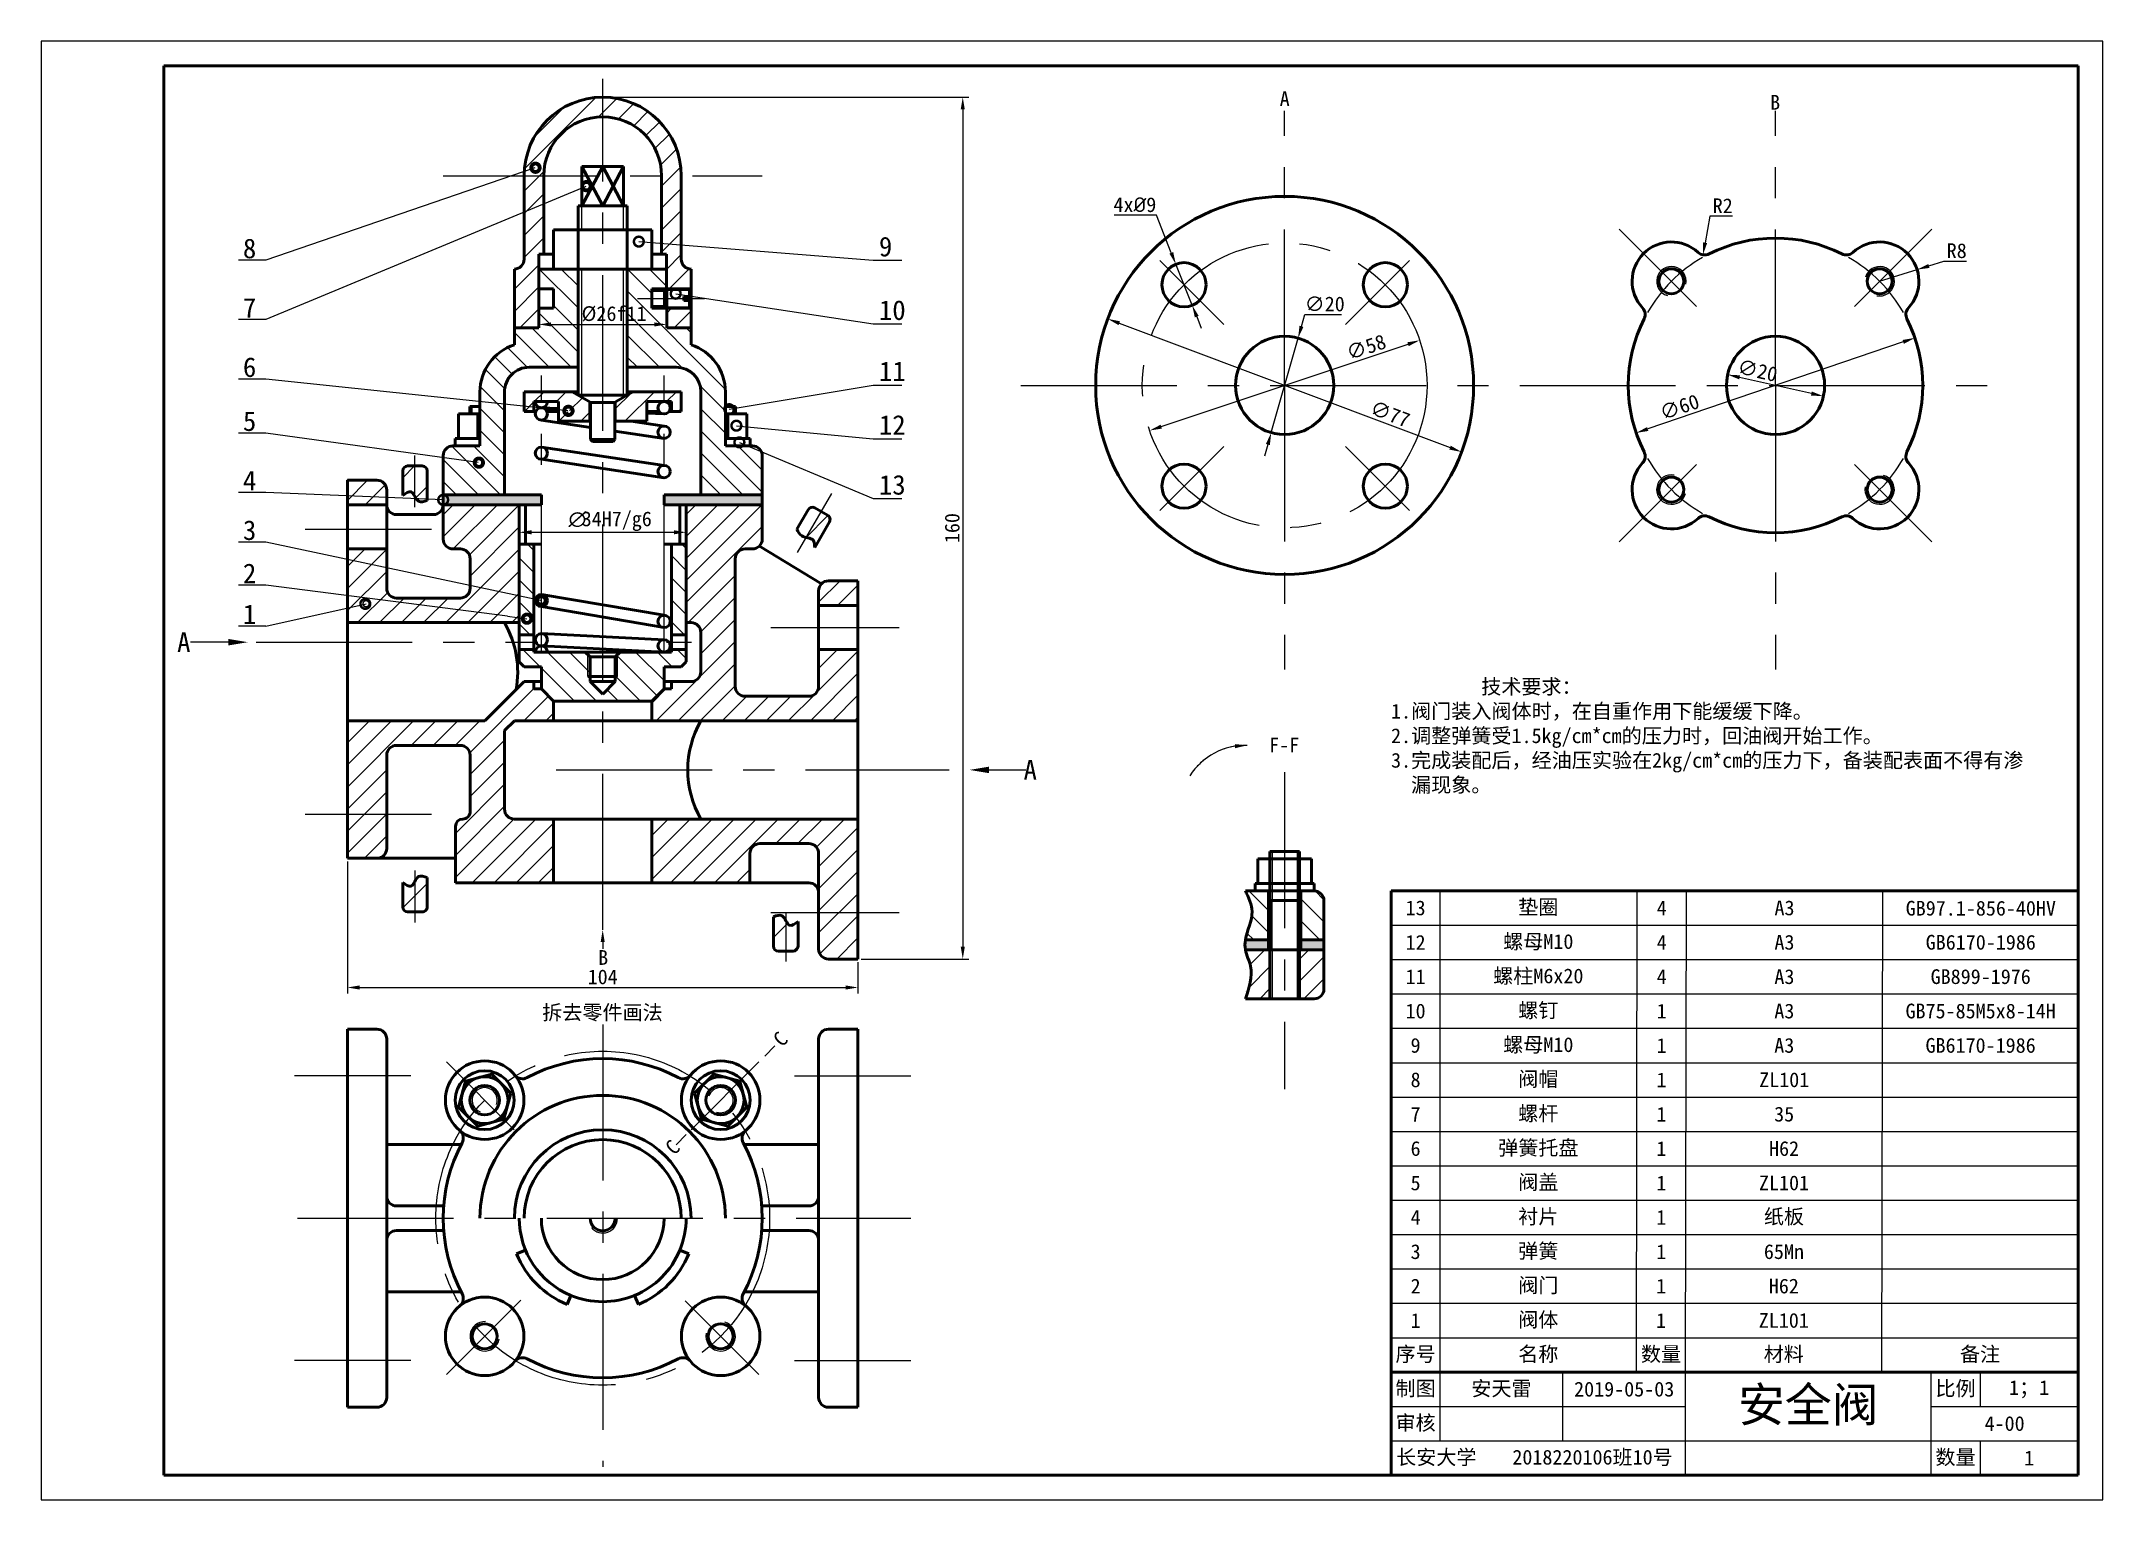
# Model space of a CAD drawing. Header units: millimetres. Extents: x 2036 to 2456, y 1451 to 1748.
import ezdxf

# ---------------------------------------------------------------- set-up
doc = ezdxf.new("R2010")
doc.units = ezdxf.units.MM
doc.linetypes.add('CENTER', pattern=[50.800000000000004, 31.75, -6.35, 6.35, -6.35])
doc.styles.add('MtXpl_ISOCPEUR', font='isocpeur.ttf')
doc.styles.get("Standard").update_dxf_attribs({"font": '', "height": 3})
doc.styles.get('Standard').set_extended_font_data('FangSong')
doc.dimstyles.new('ISO-25', dxfattribs={"dimtxt": 3, "dimasz": 2.5, "dimexe": 1.25, "dimexo": 0.625, "dimtad": 1, "dimtoh": 1, "dimtxsty": 'Standard', "dimcen": 2.5, "dimadec": 0, "dimazin": 0, "dimtfac": 1, "dimtmove": 0, "dimatfit": 0, "dimfxl": 1, "dimarcsym": 0})
doc.dimstyles.new('副本 (2) ISO-25', dxfattribs={"dimtxt": 3, "dimasz": 2.5, "dimexe": 1.25, "dimexo": 0.625, "dimtad": 1, "dimtoh": 1, "dimtxsty": 'Standard', "dimcen": 2.5, "dimadec": 0, "dimazin": 0, "dimtfac": 1, "dimtmove": 0, "dimatfit": 3, "dimfxl": 1, "dimarcsym": 0})
doc.dimstyles.new('副本 ISO-25', dxfattribs={"dimtxt": 3, "dimasz": 2.5, "dimexe": 1.25, "dimexo": 0.625, "dimtad": 1, "dimtoh": 1, "dimtxsty": 'Standard', "dimcen": 2.5, "dimadec": 0, "dimazin": 0, "dimtfac": 1, "dimtmove": 1, "dimatfit": 0, "dimfxl": 1, "dimarcsym": 0})
pattern_1 = [(45, (0, -33.6157656743228), (-3.367596045400933, 3.367596045400933), [])]
pattern_2 = [(45, (0, 0), (-2.245064030267288, 2.245064030267288), [])]
pattern_3 = [(135, (0, 0), (-2.245064030267288, -2.245064030267288), [])]

msp = doc.modelspace()

# ---------------------------------------------------------------- texts
at = {"style": 'MtXpl_ISOCPEUR'}
msp.add_text('∅', height=3, dxfattribs=at).set_placement((2143.731001259384, 1648.924747166907))
msp.add_text('34H7/g6', height=3).set_placement((2146.431001259385, 1648.924747166907))
at = {"lineweight": -3}
for s, width, insert, char_height, attachment_point in [('A', 12.8381895004195, (2289.64967484613, 1735.977959198092), 3, 5), ('B', 7.445872678716569, (2389.566347770067, 1735.238257408959), 3, 5), ('         技术要求：\\P1.阀门装入阀体时，在自重作用下能缓缓下降。\\P2.调整弹簧受1.5kg/cm*cm的压力时，回油阀开始工作。\\P3.完成装配后，经油压实验在2kg/cm*cm的压力下，备装配表面不得有渗\\P  漏现象。', 140, (2311.317348057695, 1617.760334808085), 3, 1), ('F-F', 11.1843834497131, (2289.55548461426, 1604.381344566198), 3, 5), ('13', 10, (2316.317348057695, 1571.17730526406), 3, 5), ('垫圈', 40.00001396673179, (2341.317355041061, 1571.185661914722), 3, 5), ('4', 9.988314639484997, (2366.475281992419, 1571.17730526406), 3, 5), ('A3', 39.98835653973856, (2391.475316909297, 1571.17730526406), 3, 5), ('GB97.1-856-40HV', 39.98824480572785, (2431.475205175364, 1571.110452058766), 3, 5), ('B', 3.299309782619275, (2150.793330655869, 1562.602116573774), 3, 2), ('12', 10, (2316.317348057695, 1564.17730526406), 3, 5), ('螺母M10', 40.00001396673179, (2341.317355041061, 1564.185661914722), 3, 5), ('4', 9.988314639484997, (2366.463582665152, 1564.17730526406), 3, 5), ('A3', 39.98835653973856, (2391.46361758203, 1564.17730526406), 3, 5), ('GB6170-1986', 39.98824480572785, (2431.46361758203, 1564.17730526406), 3, 5), ('11', 10, (2316.317348057695, 1557.17730526406), 3, 5), ('螺柱M6x20', 40.00001396673179, (2341.317355041061, 1557.185661914722), 3, 5), ('4', 9.988314639484997, (2366.451883337886, 1557.17730526406), 3, 5), ('A3', 39.98835653973856, (2391.451918254764, 1557.17730526406), 3, 5), ('GB899-1976', 39.98824480572785, (2431.451918254764, 1557.17730526406), 3, 5), ('拆去零件画法', 42.44584902448196, (2150.660756159134, 1549.730554028657), 3, 5), ('10', 10, (2316.317348057695, 1550.17730526406), 3, 5), ('螺钉', 40.00001396673179, (2341.317355041061, 1550.185661914722), 3, 5), ('1', 9.988314639484997, (2366.440184010619, 1550.17730526406), 3, 5), ('A3', 39.98835653973856, (2391.440218927497, 1550.17730526406), 3, 5), ('GB75-85M5x8-14H', 39.98824480572785, (2431.440218927497, 1550.17730526406), 3, 5), ('9', 10, (2316.317348057695, 1543.17730526406), 3, 5), ('螺母M10', 40.00001396673179, (2341.317355041061, 1543.185661914722), 3, 5), ('1', 9.988314639484997, (2366.428484683353, 1543.17730526406), 3, 5), ('A3', 39.98835653973856, (2391.428519600231, 1543.17730526406), 3, 5), ('GB6170-1986', 39.98824480572785, (2431.428519600231, 1543.17730526406), 3, 5), ('8', 10, (2316.317348057695, 1536.17730526406), 3, 5), ('阀帽', 40.00001396673179, (2341.317355041061, 1536.185661914722), 3, 5), ('1', 9.988314639484997, (2366.416785356086, 1536.17730526406), 3, 5), ('ZL101', 39.98835653973856, (2391.416820272964, 1536.17730526406), 3, 5), ('7', 10, (2316.317348057695, 1529.17730526406), 3, 5), ('螺杆', 40.00001396673179, (2341.317355041061, 1529.185661914722), 3, 5), ('1', 9.988314639484997, (2366.405086028819, 1529.17730526406), 3, 5), ('35', 39.98835653973856, (2391.405120945697, 1529.17730526406), 3, 5), ('6', 10, (2316.317348057695, 1522.17730526406), 3, 5), ('弹簧托盘', 40.00001396673179, (2341.317355041061, 1522.185661914722), 3, 5), ('1', 9.988314639484997, (2366.393386701553, 1522.17730526406), 3, 5), ('H62', 39.98835653973856, (2391.393421618431, 1522.17730526406), 3, 5), ('5', 10, (2316.317348057695, 1515.17730526406), 3, 5), ('阀盖', 40.00001396673179, (2341.317355041061, 1515.185661914722), 3, 5), ('1', 9.988314639484997, (2366.381687374286, 1515.17730526406), 3, 5), ('ZL101', 39.98835653973856, (2391.381722291164, 1515.17730526406), 3, 5), ('4', 10, (2316.317348057695, 1508.17730526406), 3, 5), ('衬片', 40.00001396673179, (2341.317355041061, 1508.185661914722), 3, 5), ('1', 9.988314639484997, (2366.369988047019, 1508.17730526406), 3, 5), ('纸板', 39.98835653973856, (2391.370022963898, 1508.17730526406), 3, 5), ('3', 10, (2316.317348057695, 1501.17730526406), 3, 5), ('弹簧', 40.00001396673179, (2341.317355041061, 1501.185661914722), 3, 5), ('1', 9.988314639484997, (2366.358288719753, 1501.17730526406), 3, 5), ('65Mn', 39.98835653973856, (2391.358323636631, 1501.17730526406), 3, 5), ('2', 10, (2316.317348057695, 1494.17730526406), 3, 5), ('阀门', 40.00001396673179, (2341.317355041061, 1494.185661914722), 3, 5), ('1', 9.988314639484997, (2366.346589392486, 1494.17730526406), 3, 5), ('H62', 39.98835653973856, (2391.346624309364, 1494.17730526406), 3, 5), ('1', 10, (2316.317348057695, 1487.17730526406), 3, 5), ('阀体', 40.00001396673179, (2341.317355041061, 1487.185661914722), 3, 5), ('1', 9.988314639484997, (2366.334890065219, 1487.17730526406), 3, 5), ('ZL101', 39.98835653973856, (2391.334924982098, 1487.17730526406), 3, 5), ('序号', 10, (2316.317348057695, 1480.17730526406), 3, 5), ('名称', 40.00001396673179, (2341.317355041061, 1480.185661914722), 3, 5), ('数量', 9.988314639484543, (2366.323190737953, 1480.17730526406), 3, 5), ('材料', 39.98835653973856, (2391.323225654831, 1480.17730526406), 3, 5), ('备注', 39.98824480572785, (2431.323225654831, 1480.17730526406), 3, 5), ('制图', 10, (2316.317348057695, 1473.17730526406), 3, 5), ('安天雷', 25, (2333.817348057695, 1473.17730526406), 3, 5), ('2019-05-03', 25, (2358.817348057695, 1473.17730526406), 3, 5), ('安全阀', 50, (2396.317348057695, 1469.67730526406), 7, 5), ('比例', 10, (2426.317348057695, 1473.17730526406), 3, 5), ('1；1', 20, (2441.317348057695, 1473.17730526406), 3, 5), ('审核', 10, (2316.317348057695, 1466.17730526406), 3, 5), ('4-00', 30, (2436.317348057695, 1466.17730526406), 3, 5), ('2018220106班10号', 40.39680394598827, (2352.369582365761, 1459.17730526406), 3, 5), ('数量', 10, (2426.317348057695, 1459.17730526406), 3, 5), ('1', 20, (2441.317348057695, 1459.17730526406), 3, 5)]:
    msp.add_mtext_dynamic_manual_height_columns(s, width=width, gutter_width=15, heights=[0], dxfattribs=dict(at, insert=insert, char_height=char_height, attachment_point=attachment_point))
for s, insert, char_height, attachment_point in [('4x{\\fISOCPEUR|b0|i0|c134|p34;%%C}9', (2259.130749063531, 1714.37456793618), 3, 5), ('A', (2066.721855010499, 1627.306955584361), 4, 3), ('A', (2236.449751371249, 1601.291868699271), 4, 1), ('长安大学', (2320.536468941551, 1459.17730526406), 3, 5)]:
    msp.add_mtext(s, dxfattribs=dict(at, insert=insert, char_height=char_height, attachment_point=attachment_point))
for s, insert, char_height, attachment_point in [('8', (2080.128701027767, 1707.495371538236), 4, 3), ('9', (2206.987057740695, 1707.874802214113), 4, 1), ('7', (2080.128701027767, 1695.404629595427), 4, 3), ('%%c26f11', (2153.011359601555, 1692.153431856822), 3, 5), ('10', (2206.987057740695, 1694.927851588221), 4, 1), ('6', (2080.128701027767, 1683.313886953693), 4, 3), ('11', (2206.987057740695, 1680.469403235895), 4, 4), ('5', (2080.128701027767, 1672.320642088722), 4, 3), ('12', (2206.987057740695, 1671.539383104112), 4, 1), ('4', (2080.128701027767, 1660.199303316985), 4, 3), ('13', (2206.987057740695, 1659.353734867969), 4, 1), ('3', (2080.128701027767, 1650.114575362563), 4, 3), ('2', (2080.128701027767, 1641.320252610379), 4, 3), ('1', (2080.128701027767, 1632.983025947969), 4, 3)]:
    msp.add_mtext(s, dxfattribs=dict(insert=insert, char_height=char_height, attachment_point=attachment_point))
at = {"lineweight": -3, "char_height": 3, "attachment_point": 1, "rotation": 45.296243617973424}
for insert in [(2185.106693918477, 1544.835103286536), (2163.142551995761, 1522.801453480523)]:
    msp.add_mtext_dynamic_manual_height_columns('C', width=3.694332750629201, gutter_width=15, heights=[0], dxfattribs=dict(at, insert=insert))

# ---------------------------------------------------------------- blocks, each defined once
blk = doc.blocks.new('*U1')
at = {"lineweight": -3}
blk.add_line((-6.896720474072026, -6.896720474072254), (6.896720474072481, 6.896720474072254), dxfattribs=at)
blk = doc.blocks.new('*U2')
at = {"color": 0, "linetype": 'ByBlock', "lineweight": -2, "transparency": 16777216}
for p, rotation in [((2164.515086595868, 1546.144669388381), 90), ((2164.515086595868, 1496.298500029736), 180), ((2214.361255954512, 1496.298500029737), 270)]:
    blk.add_blockref('*U1', p, dxfattribs=dict(at, rotation=rotation))
blk.add_blockref('*U1', (2214.361255954512, 1546.144669388381), dxfattribs=at)
blk = doc.blocks.new('*D4')
at = {"color": 0, "lineweight": -2, "transparency": 16777216}
blk.add_line((2396.960655663548, 1675.944294783843), (2382.326998848158, 1679.23915262742), dxfattribs=at)
at = {"color": 0, "lineweight": -3, "transparency": 16777216}
for points in [[(2382.418522677146, 1679.645643094515), (2382.23547501917, 1678.832662160326), (2379.888056045593, 1679.78829560135)], [(2397.052179492536, 1676.350785250937), (2396.86913183456, 1675.537804316749), (2399.399598466113, 1675.395151809914)]]:
    blk.add_solid(points, dxfattribs=at)
at = {"layer": 'Defpoints', "color": 0, "lineweight": -3, "transparency": 16777216}
for p in [(2379.888056045593, 1679.78829560135), (2399.399598466113, 1675.395151809914)]:
    blk.add_point(p, dxfattribs=at)
at = {"color": 0, "lineweight": -3, "transparency": 16777216, "insert": (2385.98299027787, 1680.611753548182), "char_height": 3, "attachment_point": 5, "rotation": 347.31110110649274}
blk.add_mtext('∅20', dxfattribs=at)
blk = doc.blocks.new('*D5')
at = {"color": 0, "lineweight": -2, "transparency": 16777216}
blk.add_line((2415.674332474131, 1686.460928747868), (2363.613322037576, 1668.722518663396), dxfattribs=at)
at = {"color": 0, "transparency": 16777216}
for points in [[(2415.539950579552, 1686.855330342084), (2415.80871436871, 1686.066527153652), (2418.040742039429, 1687.267220115344)], [(2363.478940142997, 1669.116920257612), (2363.747703932155, 1668.32811706918), (2361.246912472278, 1667.91622729592)]]:
    blk.add_solid(points, dxfattribs=at)
at = {"layer": 'Defpoints', "color": 0, "transparency": 16777216}
for p in [(2418.040742039429, 1687.267220115344), (2361.246912472278, 1667.91622729592)]:
    blk.add_point(p, dxfattribs=at)
at = {"color": 0, "lineweight": -3, "transparency": 16777216, "insert": (2370.084797631777, 1673.190575336402), "char_height": 3, "attachment_point": 5, "rotation": 18.81518344358105}
blk.add_mtext('∅60', dxfattribs=at)
blk = doc.blocks.new('*D6')
at = {"color": 0, "lineweight": -2, "transparency": 16777216}
for p, q in [((2410.857030691449, 1698.804927141228), (2418.497567947495, 1701.176043004903)), ((2420.885235840009, 1701.917016712302), (2423.937628689253, 1702.864276946036)), ((2423.937628689253, 1702.864276946036), (2428.556914403538, 1702.864276946036))]:
    blk.add_line(p, q, dxfattribs=at)
at = {"color": 0, "transparency": 16777216}
blk.add_solid([(2420.761740222109, 1702.314961361055), (2421.008731457909, 1701.51907206355), (2418.497567947495, 1701.176043004903)], dxfattribs=at)
at = {"layer": 'Defpoints', "color": 0, "transparency": 16777216}
for p in [(2418.497567947495, 1701.176043004903), (2410.857030691449, 1698.804927141228)]:
    blk.add_point(p, dxfattribs=at)
at = {"color": 0, "lineweight": -3, "transparency": 16777216, "insert": (2426.559771546395, 1705.006419803178), "char_height": 3, "attachment_point": 5}
blk.add_mtext('R8', dxfattribs=at)
blk = doc.blocks.new('*D7')
at = {"color": 0, "lineweight": -2, "transparency": 16777216}
blk.add_line((2255.947080039597, 1690.261736611848), (2323.34057447211, 1664.921710799416), dxfattribs=at)
at = {"color": 0, "lineweight": -3, "transparency": 16777216}
for points in [[(2256.093723707493, 1690.651745260184), (2255.800436371701, 1689.871727963512), (2253.607028149579, 1691.141598619224)], [(2323.487218140006, 1665.311719447752), (2323.193930804215, 1664.53170215108), (2325.680626362128, 1664.041848792039)]]:
    blk.add_solid(points, dxfattribs=at)
at = {"layer": 'Defpoints', "color": 0, "lineweight": -3, "transparency": 16777216}
for p in [(2253.607028149579, 1691.141598619224), (2325.680626362128, 1664.041848792039)]:
    blk.add_point(p, dxfattribs=at)
at = {"color": 0, "lineweight": -3, "transparency": 16777216, "insert": (2311.144937961819, 1671.795846553691), "char_height": 3, "attachment_point": 5, "rotation": 339.3936858262663}
blk.add_mtext('∅77', dxfattribs=at)
blk = doc.blocks.new('*D8')
at = {"color": 0, "lineweight": -2, "transparency": 16777216}
blk.add_line((2264.507521703873, 1669.20029097948), (2314.780132807831, 1685.983156431783), dxfattribs=at)
at = {"color": 0, "lineweight": -3, "transparency": 16777216}
for points in [[(2314.648192041697, 1686.378381361845), (2314.912073573966, 1685.58793150172), (2317.151482388207, 1686.77480102859)], [(2264.375580937739, 1669.595515909542), (2264.639462470008, 1668.805066049417), (2262.136172123498, 1668.408646382673)]]:
    blk.add_solid(points, dxfattribs=at)
at = {"layer": 'Defpoints', "color": 0, "lineweight": -3, "transparency": 16777216}
for p in [(2317.151482388207, 1686.77480102859), (2262.136172123498, 1668.408646382673)]:
    blk.add_point(p, dxfattribs=at)
at = {"color": 0, "lineweight": -3, "transparency": 16777216, "insert": (2306.245834539426, 1685.392448937428), "char_height": 3, "attachment_point": 5, "rotation": 18.460925051142652}
blk.add_mtext('∅58', dxfattribs=at)
blk = doc.blocks.new('*D9')
at = {"color": 0, "lineweight": -2, "transparency": 16777216}
for p, q in [((2293.061726845865, 1689.615365516357), (2293.745306763867, 1692.020093878502)), ((2293.745306763867, 1692.020093878502), (2301.233163906723, 1692.020093878502)), ((2286.909507583845, 1667.972810257053), (2292.378146927862, 1687.210637154212)), ((2286.225927665843, 1665.568081894908), (2285.542347747841, 1663.163353532763))]:
    blk.add_line(p, q, dxfattribs=at)
at = {"color": 0, "lineweight": -3, "transparency": 16777216}
for points in [[(2292.660938785507, 1689.72929550269), (2293.462514906222, 1689.501435530023), (2292.378146927862, 1687.210637154212)], [(2285.825139605486, 1665.682011881241), (2286.6267157262, 1665.454151908574), (2286.909507583845, 1667.972810257053)]]:
    blk.add_solid(points, dxfattribs=at)
at = {"layer": 'Defpoints', "color": 0, "lineweight": -3, "transparency": 16777216}
for p in [(2292.378146927862, 1687.210637154212), (2286.909507583845, 1667.972810257053)]:
    blk.add_point(p, dxfattribs=at)
at = {"color": 0, "lineweight": -3, "transparency": 16777216, "insert": (2297.801735335294, 1694.162236735644), "char_height": 3, "attachment_point": 5}
blk.add_mtext('∅20', dxfattribs=at)
blk = doc.blocks.new('_DotSmall')
at = {"color": 0, "linetype": 'ByBlock', "const_width": 0.5}
blk.add_lwpolyline([(-0.0625, 0, 1), (0.0625, 0, 1)], format="xyb", close=True, dxfattribs=at)
blk = doc.blocks.new('*D13')
at = {"color": 0, "lineweight": -2, "transparency": 16777216}
for p, q in [((2376.277098919317, 1712.058100001588), (2375.301848894049, 1706.645255334666)), ((2380.87924177646, 1712.058100001588), (2376.277098919317, 1712.058100001588))]:
    blk.add_line(p, q, dxfattribs=at)
at = {"color": 0, "transparency": 16777216}
blk.add_solid([(2374.891784904131, 1706.719137912338), (2375.711912883968, 1706.571372756995), (2374.858553428018, 1704.184871395157)], dxfattribs=at)
at = {"layer": 'Defpoints', "color": 0, "transparency": 16777216}
for p in [(2375.213189800843, 1706.153178546764), (2374.858553428018, 1704.184871395157)]:
    blk.add_point(p, dxfattribs=at)
at = {"color": 0, "transparency": 16777216, "insert": (2378.890670347889, 1714.183100001588), "char_height": 3, "attachment_point": 5}
blk.add_mtext('R2', dxfattribs=at)
blk = doc.blocks.new('*D14')
at = {"color": 0, "lineweight": -2, "transparency": 16777216}
for p, q in [((2098.705349743549, 1580.666868699271), (2098.705349743549, 1553.738916297767)), ((2202.705349743549, 1560.166868699271), (2202.705349743549, 1553.738916297767)), ((2101.205349743549, 1554.988916297767), (2200.205349743549, 1554.988916297767))]:
    blk.add_line(p, q, dxfattribs=at)
at = {"color": 0, "transparency": 16777216}
for points in [[(2101.205349743549, 1555.405582964434), (2101.205349743549, 1554.5722496311), (2098.705349743549, 1554.988916297767)], [(2200.205349743549, 1555.405582964434), (2200.205349743549, 1554.5722496311), (2202.705349743549, 1554.988916297767)]]:
    blk.add_solid(points, dxfattribs=at)
at = {"layer": 'Defpoints', "color": 0, "transparency": 16777216}
for p in [(2098.705349743549, 1581.291868699271), (2202.705349743549, 1560.791868699271), (2202.705349743549, 1554.988916297767)]:
    blk.add_point(p, dxfattribs=at)
at = {"color": 0, "transparency": 16777216, "insert": (2150.705349743549, 1557.13105915491), "char_height": 3, "attachment_point": 5}
blk.add_mtext('104', dxfattribs=at)
blk = doc.blocks.new('*D15')
at = {"color": 0, "lineweight": -2, "transparency": 16777216}
for p, q in [((2151.33034974355, 1736.291868699272), (2225.310545130777, 1736.291868699272)), ((2224.060545130777, 1733.791868699272), (2224.060545130777, 1563.291868699272)), ((2203.33034974355, 1560.791868699272), (2225.310545130777, 1560.791868699272))]:
    blk.add_line(p, q, dxfattribs=at)
at = {"color": 0, "transparency": 16777216}
for points in [[(2223.643878464111, 1733.791868699272), (2224.477211797444, 1733.791868699272), (2224.060545130777, 1736.291868699272)], [(2223.643878464111, 1563.291868699272), (2224.477211797444, 1563.291868699272), (2224.060545130777, 1560.791868699272)]]:
    blk.add_solid(points, dxfattribs=at)
at = {"layer": 'Defpoints', "color": 0, "transparency": 16777216}
for p in [(2150.70534974355, 1736.291868699272), (2202.70534974355, 1560.791868699272), (2224.060545130777, 1560.791868699272)]:
    blk.add_point(p, dxfattribs=at)
at = {"color": 0, "transparency": 16777216, "insert": (2221.918402273634, 1648.541868699271), "char_height": 3, "attachment_point": 5, "rotation": 90}
blk.add_mtext('160', dxfattribs=at)

# ---------------------------------------------------------------- dimensions: what is measured, and where the dimension line sits
dim = msp.add_linear_dim(base=(2224.060545130777, 1560.791868699272), p1=(2150.705349743549, 1736.291868699271), p2=(2202.705349743549, 1560.791868699271), angle=90, text='160', dimstyle='副本 (2) ISO-25')
dim.commit()
dim.dimension.update_dxf_attribs({"geometry": '*D15', "text_midpoint": (2221.918402273634, 1648.541868699271)})
dim = msp.add_radius_dim(center=(2375.213189800843, 1706.153178546764), mpoint=(2374.858553428018, 1704.184871395157), dimstyle='副本 ISO-25')
dim.commit()
dim.dimension.update_dxf_attribs({"geometry": '*D13', "text_midpoint": (2376.277098919317, 1712.058100001589), "dimtype": 164})
at = {"lineweight": -3}
dim = msp.add_radius_dim(center=(2410.857030691449, 1698.804927141228), mpoint=(2418.497567947495, 1701.176043004903), dimstyle='ISO-25', dxfattribs=at)
dim.commit()
dim.dimension.update_dxf_attribs({"geometry": '*D6', "text_midpoint": (2426.559771546395, 1702.864276946036), "dimtype": 164})
for p1, p2, picture, middle in [((2286.909507583845, 1667.972810257053), (2292.378146927862, 1687.210637154212), '*D9', (2297.801735335294, 1692.020093878501)), ((2253.607028149579, 1691.141598619224), (2325.680626362128, 1664.041848792039), '*D7', (2310.391021916071, 1669.790756377073)), ((2262.136172123498, 1668.408646382673), (2317.151482388207, 1686.77480102859), '*D8', (2306.924160866804, 1683.360541111272)), ((2418.040742039429, 1687.267220115344), (2361.246912472278, 1667.91622729592), '*D5', (2370.775674149223, 1671.162900397451)), ((2399.399598466113, 1675.395151809914), (2379.888056045593, 1679.78829560135), '*D4', (2385.512453198208, 1678.521927986784))]:
    dim = msp.add_diameter_dim_2p(p1=p1, p2=p2, dimstyle='ISO-25', dxfattribs=at)
    dim.commit()
    dim.dimension.update_dxf_attribs({"geometry": picture, "text_midpoint": middle, "dimtype": 163})
dim = msp.add_linear_dim(base=(2202.705349743549, 1554.988916297767), p1=(2098.705349743549, 1581.291868699271), p2=(2202.705349743549, 1560.791868699271), dimstyle='副本 (2) ISO-25')
dim.commit()
dim.dimension.update_dxf_attribs({"geometry": '*D14', "text_midpoint": (2150.705349743549, 1557.13105915491)})

# ---------------------------------------------------------------- hatches: boundary and pattern name
at = {"lineweight": -3}
h = msp.add_hatch(dxfattribs=at)
h.set_pattern_fill('ANSI31', color=256)
h.set_pattern_definition(pattern_2)
h.paths.add_polyline_path([(2138.705349743549, 1720.291868699271), (2134.705349743549, 1720.291868699271), (2134.705349743549, 1703.291868699272, -0.414213562373096), (2132.705349743549, 1701.291868699272), (2132.705349743549, 1689.291868699272), (2137.705349743549, 1689.291868699272), (2137.705349743549, 1704.291868699271), (2138.705349743549, 1704.291868699271)])
h.paths.add_polyline_path([(2150.705349743549, 1732.291868699271), (2150.705349743549, 1736.291868699271, 0.414213562373095), (2134.705349743549, 1720.291868699271), (2138.705349743549, 1720.291868699271, -0.4142135623730951)])
h.paths.add_polyline_path([(2150.705349743549, 1736.291868699271), (2150.705349743549, 1732.291868699271, -0.414213562373097), (2162.705349743549, 1720.291868699271), (2166.705349743549, 1720.291868699271, 0.414213562373097)])
h.paths.add_polyline_path([(2166.705349743549, 1720.291868699271), (2162.705349743549, 1720.291868699271), (2162.705349743548, 1704.291868699272), (2163.705349743549, 1704.291868699272), (2163.721364274454, 1697.291868699271), (2168.705349743549, 1697.291868699271), (2168.705349743549, 1701.291868699271, -0.4142135623730939), (2166.705349743549, 1703.291868699271)])
h.paths.add_polyline_path([(2168.705349743549, 1693.291868699271), (2163.730515434971, 1693.291868699271), (2163.739666595488, 1689.291868699272), (2168.705349743549, 1689.291868699272)])
h = msp.add_hatch(dxfattribs=at)
h.set_pattern_fill('ANSI31', color=256, angle=90)
h.set_pattern_definition(pattern_3)
h.paths.add_polyline_path([(2145.705349743549, 1701.291868699272), (2137.705349743549, 1701.291868699272), (2137.705349743549, 1697.291868699271), (2140.705349743549, 1697.291868699271), (2140.705349743549, 1693.291868699271), (2137.705349743549, 1693.291868699271), (2137.705349743549, 1689.291868699272), (2132.705349743549, 1689.291868699272), (2132.705349743549, 1685.831260713441, 0.327538221718541), (2125.705349743549, 1676.291868699271), (2125.705349743549, 1665.291868699272), (2120.205349743548, 1665.291868699272, 0.4142135623730832), (2118.205349743548, 1663.291868699272), (2118.205349743548, 1655.291868699272), (2130.705349743549, 1655.291868699271), (2130.705349743549, 1676.291868699271, -0.4142135623730951), (2135.705349743549, 1681.291868699271), (2145.705349743549, 1681.291868699271)])
h = msp.add_hatch()
h.set_pattern_fill('ANSI31', color=256)
h.set_pattern_definition(pattern_2)
h.paths.add_polyline_path([(2144.491401965794, 1676.291868699271), (2138.205349743549, 1676.291868699271), (2138.205349743549, 1674.291868699271), (2141.705349743549, 1674.291868699271), (2141.705349743549, 1672.628921378894), (2143.482571568484, 1672.442274938076, -0.9875210249844204), (2143.980414097624, 1672.396303232909, -1.012636667675777), (2143.482571568484, 1672.442274938076), (2141.705349743549, 1672.628921378894), (2141.705349743549, 1670.291868699271), (2147.955349743549, 1670.291868699271), (2147.955349743549, 1674.291868699271)])
h.paths.add_polyline_path([(2138.205349743549, 1676.291868699271), (2134.705349743549, 1676.291868699271), (2134.705349743549, 1673.364071638358), (2136.705349743549, 1673.154028707083), (2136.705349743549, 1674.291868699271), (2138.205349743549, 1674.291868699271)])
h.paths.add_polyline_path([(2136.705349743549, 1673.154028707083), (2134.705349743549, 1673.364071638358), (2134.705349743549, 1672.291868699271), (2136.705349743549, 1672.291868699271)])
h.paths.add_polyline_path([(2148.205349743549, 1674.146985948371), (2147.955349743549, 1674.291868699271), (2147.955349743549, 1670.291868699271), (2148.205349743549, 1670.291868699271)])
h.paths.add_polyline_path([(2153.455349743549, 1674.291868699271), (2153.205349743549, 1674.146985948371), (2153.205349743549, 1670.291868699271), (2153.455349743549, 1670.291868699271)])
h.paths.add_polyline_path([(2159.705349743549, 1674.291868699271), (2163.205349743549, 1674.291868699271), (2163.205349743549, 1676.291868699271), (2156.873457041746, 1676.291868699271), (2153.455349743549, 1674.291868699271), (2153.455349743549, 1670.291868699271), (2159.705349743549, 1670.291868699271)])
h.paths.add_polyline_path([(2166.705349743549, 1676.291868699271), (2163.205349743549, 1676.291868699271), (2163.205349743549, 1674.291868699271), (2164.705349743549, 1674.291868699271), (2164.705349743549, 1672.291868699271), (2166.705349743549, 1672.291868699271)])
at = {"linetype": 'CENTER', "lineweight": -3}
h = msp.add_hatch(dxfattribs=at)
h.set_pattern_fill('ANSI31', color=256)
h.set_pattern_definition(pattern_2)
h.paths.add_polyline_path([(2106.705349743548, 1636.291868699271), (2106.705349743548, 1644.291868699271), (2098.705349743549, 1644.291868699271), (2098.705349743549, 1629.291868699271), (2133.705349743549, 1629.291868699271), (2133.705349743549, 1653.291868699271), (2118.205349743548, 1653.291868699272), (2118.205349743548, 1646.291868699271, 0.4142135623730951), (2120.205349743548, 1644.291868699271), (2121.705349743549, 1644.291868699271, -0.4142135623730729), (2123.705349743549, 1642.291868699271), (2123.705349743549, 1636.291868699271, -0.4142135623731172), (2121.705349743549, 1634.291868699271), (2108.705349743548, 1634.291868699271, -0.4142135623730948)])
h.paths.add_polyline_path([(2104.705349743548, 1658.291868699271), (2098.705349743549, 1658.291868699271), (2098.705349743549, 1653.291868699271), (2106.705349743548, 1653.291868699271), (2106.705349743548, 1656.291868699271, 0.4142135623730839)])
h.paths.add_polyline_path([(2179.705349743549, 1644.291868699271), (2181.205349743548, 1644.291868699271, 0.414213562373095), (2183.205349743548, 1646.291868699271), (2183.205349743548, 1653.291868699271), (2167.705349743549, 1653.291868699271), (2167.705349743549, 1629.291868699271), (2168.705349743548, 1629.291868699272, -0.4142135623731616), (2170.705349743549, 1627.291868699272), (2170.705349743549, 1619.291868699271, -0.4142135623730951), (2168.705349743549, 1617.291868699271), (2164.705349743549, 1617.291868699271), (2164.705349743549, 1615.791868699271), (2163.205349743549, 1615.791868699271), (2160.705349743549, 1613.291868699271), (2160.705349743549, 1609.291868699271), (2202.705349743549, 1609.29186869927), (2202.705349743549, 1623.791868699271), (2194.705349743549, 1623.791868699271), (2194.705349743549, 1616.291868699271, -0.4142135623730909), (2192.705349743549, 1614.291868699271), (2179.705349743549, 1614.291868699271, -0.4142135623730991), (2177.705349743549, 1616.291868699271), (2177.705349743549, 1642.291868699271, -0.414213562373096)])
h.paths.add_polyline_path([(2202.705349743549, 1637.791868699271), (2196.705349743549, 1637.791868699271, 0.4142135623730951), (2194.705349743549, 1635.791868699271), (2194.705349743549, 1632.791868699271), (2202.705349743549, 1632.791868699271)], flags=17)
h.paths.add_polyline_path([(2106.705349743549, 1602.291868699271, -0.4142135623730951), (2108.705349743549, 1604.291868699271), (2121.705349743548, 1604.291868699271, -0.4142135623730834), (2123.705349743548, 1602.291868699271), (2123.705349743549, 1590.791868699271, -0.4142135623731527), (2122.205349743549, 1589.291868699271, 0.4142135623731416), (2120.705349743548, 1587.791868699271), (2120.705349743548, 1576.291868699271), (2140.705349743549, 1576.291868699271), (2140.705349743549, 1589.291868699271), (2132.705349743548, 1589.291868699271, -0.4142135623730951), (2130.705349743548, 1591.291868699271), (2130.705349743548, 1607.291868699271), (2132.705349743548, 1609.291868699271), (2140.705349743549, 1609.291868699271), (2140.705349743549, 1613.291868699271), (2138.205349743545, 1615.791868699275), (2136.705349743549, 1615.791868699275), (2136.705349743549, 1617.291868699271), (2134.705349743548, 1617.291868699271), (2126.705349743548, 1609.291868699271), (2098.705349743549, 1609.291868699271), (2098.705349743549, 1590.291868699271), (2106.705349743549, 1590.291868699271)])
h.paths.add_polyline_path([(2106.705349743549, 1590.291868699271), (2098.705349743549, 1590.291868699271), (2098.705349743549, 1581.291868699271), (2104.705349743549, 1581.291868699271, 0.4142135623731042), (2106.705349743549, 1583.291868699271)], flags=17)
h.paths.add_polyline_path([(2182.705349743549, 1584.291868699271), (2192.705349743549, 1584.291868699271, -0.4142135623730898), (2194.705349743549, 1582.291868699271), (2194.705349743549, 1570.291868699271), (2202.705349743549, 1570.291868699271), (2202.705349743549, 1589.291868699271), (2160.705349743549, 1589.291868699271), (2160.705349743549, 1576.291868699271), (2180.705349743549, 1576.291868699271), (2180.705349743549, 1582.291868699271, -0.414213562373101)])
h.paths.add_polyline_path([(2202.705349743549, 1570.291868699271), (2194.705349743549, 1570.291868699271), (2194.705349743549, 1562.791868699271, 0.4142135623730951), (2196.705349743549, 1560.791868699271), (2202.705349743549, 1560.791868699271)])
h.paths.add_polyline_path([(2297.643827255853, 1562.67730526406), (2292.643827255853, 1562.67730526406), (2292.643827255853, 1552.67730526406), (2295.643827255853, 1552.67730526406, 0.4142135623730847), (2297.643827255853, 1554.67730526406)])
edge = h.paths.add_edge_path()
edge.add_line((2286.643827255853, 1562.67730526406), (2281.643827255853, 1562.67730526406))
edge.add_spline(control_points=[(2281.643827255853, 1562.67730526406), (2281.847517658587, 1561.517161258631), (2283.593031010114, 1558.354122897526), (2282.414887842667, 1554.922924956782), (2281.643827255853, 1552.677305264059)], knot_values=[12.37327283123464, 12.37327283123464, 12.37327283123464, 12.37327283123478, 15.91394749049623, 22.62038694620943, 22.62038694620943, 22.62038694620943, 22.62038694620943], degree=3, periodic=0)
edge.add_line((2281.643827255853, 1552.677305264059), (2286.643827255853, 1552.67730526406))
edge.add_line((2286.643827255853, 1552.67730526406), (2286.643827255853, 1562.67730526406))
at = {"lineweight": -3}
h = msp.add_hatch(color=256, dxfattribs=at)
h.dxf.hatch_style = 1
h.paths.add_polyline_path([(2183.205349743548, 1655.291868699271), (2163.205349743549, 1655.291868699272), (2163.205349743549, 1653.291868699271), (2183.205349743548, 1653.291868699271)])
h.paths.add_polyline_path([(2138.205349743549, 1655.291868699271), (2118.205349743548, 1655.291868699272), (2118.205349743548, 1653.291868699272), (2138.205349743549, 1653.291868699271)])
h = msp.add_hatch(dxfattribs=at)
h.set_pattern_fill('ANSI31', color=256, scale=1.5)
h.set_pattern_definition(pattern_1)
edge = h.paths.add_edge_path()
edge.add_line((2195.222468889318, 1651.896837476832), (2193.923430783642, 1652.646837476832))
edge.add_arc((2193.423430783642, 1651.780812073048), 1.000000000000083, 60.00000000000272, 150.0000000000027)
edge.add_line((2192.557405379857, 1652.280812073048), (2190.274034123664, 1648.325897044779))
edge.add_spline(control_points=[(2190.274034123664, 1648.325897044779), (2190.537842508948, 1647.787420906514), (2190.943235835982, 1646.959946704036), (2191.86177659335, 1646.71249330958), (2192.186516194112, 1646.63841315936)], knot_values=[0, 0, 0, 0, 1.701147279221366, 2.614146455418279, 2.614146455418279, 2.614146455418279, 2.614146455418279], degree=3, periodic=0)
edge.add_line((2192.186516194112, 1646.63841315936), (2195.222468889318, 1651.896837476832))
edge = h.paths.add_edge_path()
edge.add_arc((2196.021506994995, 1650.280812073048), 1.000000000000081, 330.0000000000027, 420.0000000000027)
edge.add_line((2196.521506994995, 1651.146837476832), (2195.222468889318, 1651.896837476832))
edge.add_line((2195.222468889318, 1651.896837476832), (2192.186516194112, 1646.63841315936))
edge.add_spline(control_points=[(2192.186516194112, 1646.63841315936), (2192.740516206315, 1646.51203373403), (2193.853151321416, 1646.334048502592), (2193.882562816352, 1645.172391997555), (2193.897026998368, 1644.601104779228)], knot_values=[2.61414645541818, 2.61414645541818, 2.61414645541818, 2.61414645541818, 4.171706893277033, 5.678923460858638, 5.678923460858638, 5.678923460858638, 5.678923460858638], degree=3, periodic=0)
edge.add_line((2193.897026998368, 1644.601104779228), (2196.887532398779, 1649.780812073048))
h = msp.add_hatch(dxfattribs=at)
h.set_pattern_fill('ANSI31', color=256, angle=90)
h.set_pattern_definition(pattern_3)
h.paths.add_polyline_path([(2136.705349743549, 1645.291868699275), (2133.705349743549, 1645.291868699276), (2133.705349743549, 1626.791868699275), (2136.705349743549, 1626.791868699275)])
h.paths.add_polyline_path([(2167.705349743549, 1645.291868699271), (2164.705349743549, 1645.291868699271), (2164.705349743548, 1626.791868699271), (2167.705349743549, 1626.79186869927)])
h = msp.add_hatch()
h.set_pattern_fill('ANSI31', color=256, angle=90)
h.set_pattern_definition(pattern_3)
h.paths.add_polyline_path([(2163.205349743549, 1620.291868699272), (2166.705349743549, 1620.291868699271), (2167.705349743549, 1621.291868699271), (2167.705349743549, 1623.791868699271), (2164.705349743548, 1623.791868699271), (2164.705349743548, 1623.291868699271), (2154.255349743549, 1623.291868699273), (2153.705349743549, 1622.741868699273), (2153.705349743549, 1618.291868699273), (2153.255349743549, 1618.291868699273), (2153.255349743549, 1617.291868699273), (2150.705349743549, 1614.741868699273), (2150.705349743549, 1613.291868699271), (2160.705349743549, 1613.291868699271), (2163.205349743549, 1615.791868699271)])
h.paths.add_polyline_path([(2148.155349743548, 1618.291868699274), (2147.705349743549, 1618.291868699274), (2147.705349743549, 1622.741868699273), (2147.155349743548, 1623.291868699274), (2136.705349743549, 1623.291868699275), (2136.705349743549, 1623.791868699275), (2133.705349743549, 1623.791868699275), (2133.705349743549, 1621.291868699276), (2134.705349743549, 1620.291868699276), (2138.205349743549, 1620.291868699275), (2138.205349743549, 1615.791868699271), (2140.705349743549, 1613.291868699271), (2150.705349743549, 1613.291868699271), (2150.705349743549, 1614.741868699273), (2148.155349743548, 1617.291868699274)])
h.paths.add_polyline_path([(2148.155349743548, 1622.291868699273), (2147.705349743549, 1622.741868699273), (2147.705349743549, 1618.291868699274), (2148.155349743548, 1618.291868699274)], flags=17)
h.paths.add_polyline_path([(2153.705349743549, 1622.741868699273), (2153.255349743549, 1622.291868699273), (2153.255349743549, 1618.291868699273), (2153.705349743549, 1618.291868699273)], flags=17)
h = msp.add_hatch(dxfattribs=at)
h.set_pattern_fill('ANSI31', color=256, scale=1.5)
h.set_pattern_definition(pattern_1)
edge = h.paths.add_edge_path()
edge.add_arc((2113.95534974352, 1571.399120632115), 1, 269.99999999996464, 359.99999999996464, ccw=False)
edge.add_line((2113.95534974352, 1570.399120632115), (2112.45534974352, 1570.399120632116))
edge.add_line((2112.45534974352, 1570.399120632116), (2112.455349743524, 1576.60926223108))
edge.add_spline(control_points=[(2112.455349743524, 1576.60926223108), (2112.67285452101, 1576.99724861987), (2113.238694419325, 1577.981576080956), (2114.311835314924, 1577.61746294001), (2114.955349743524, 1577.399120632114)], knot_values=[3.161384180310669, 3.161384180310669, 3.161384180310669, 3.161384180310669, 4.333991466838035, 6.090376992228419, 6.090376992228419, 6.090376992228419, 6.090376992228419], degree=3, periodic=0)
edge.add_line((2114.955349743524, 1577.399120632114), (2114.95534974352, 1571.399120632114))
edge = h.paths.add_edge_path()
edge.add_line((2112.45534974352, 1570.399120632116), (2110.95534974352, 1570.399120632117))
edge.add_arc((2110.95534974352, 1571.399120632117), 1, 179.9999999999646, 269.99999999996464, ccw=False)
edge.add_line((2109.95534974352, 1571.399120632117), (2109.955349743524, 1576.399120632117))
edge.add_spline(control_points=[(2109.955349743524, 1576.399120632117), (2110.590838509867, 1575.935907135273), (2111.658222875317, 1575.157881038538), (2112.218075045464, 1576.186010133746), (2112.455349743524, 1576.60926223108)], knot_values=[0, 0, 0, 0, 1.882193704268115, 3.161384180310669, 3.161384180310669, 3.161384180310669, 3.161384180310669], degree=3, periodic=0)
edge.add_line((2112.455349743524, 1576.60926223108), (2112.45534974352, 1570.399120632116))
h = msp.add_hatch(dxfattribs=at)
h.set_pattern_fill('ANSI31', color=256, angle=90)
h.set_pattern_definition(pattern_3)
edge = h.paths.add_edge_path()
edge.add_line((2286.343827255853, 1574.67730526406), (2281.643827255853, 1574.67730526406))
edge.add_spline(control_points=[(2281.643827255853, 1574.67730526406), (2282.311147857058, 1573.270002332224), (2283.868769804244, 1569.985155544924), (2281.948188583523, 1566.657348502367), (2281.643827255853, 1564.67730526406)], knot_values=[0, 0, 0, 0, 4.444145560933864, 10.37327283123474, 10.37327283123474, 10.37327283123474, 10.37327283123478], degree=3, periodic=0)
edge.add_line((2281.643827255853, 1564.67730526406), (2286.343827255853, 1564.67730526406))
edge.add_line((2286.343827255853, 1564.67730526406), (2286.343827255853, 1574.67730526406))
h.paths.add_polyline_path([(2297.643827255853, 1572.67730526406, 0.4142135623730947), (2295.643827255853, 1574.67730526406), (2292.943827255853, 1574.67730526406), (2292.943827255854, 1564.67730526406), (2297.643827255853, 1564.67730526406)])
h = msp.add_hatch(dxfattribs=at)
h.set_pattern_fill('ANSI31', color=256, scale=1.5)
h.set_pattern_definition([(45, (-0.955938782501562, -28.6157656743228), (-3.367596045400933, 3.367596045400933), [])])
edge = h.paths.add_edge_path()
edge.add_arc((2186.499410961048, 1563.399120632091), 1, 180.0000000000009, 270.0000000000009)
edge.add_line((2186.499410961048, 1562.399120632091), (2187.999410961048, 1562.399120632091))
edge.add_line((2187.999410961048, 1562.399120632091), (2187.999410961048, 1568.609262231056))
edge.add_spline(control_points=[(2187.999410961048, 1568.609262231056), (2187.781906183562, 1568.997248619845), (2187.216066285248, 1569.981576080932), (2186.142925389648, 1569.617462939986), (2185.499410961048, 1569.399120632091)], knot_values=[3.161384180310669, 3.161384180310669, 3.161384180310669, 3.161384180310669, 4.333991466838035, 6.090376992228419, 6.090376992228419, 6.090376992228419, 6.090376992228419], degree=3, periodic=0)
edge.add_line((2185.499410961048, 1569.399120632091), (2185.499410961048, 1563.399120632091))
edge = h.paths.add_edge_path()
edge.add_line((2187.999410961048, 1562.399120632091), (2189.499410961048, 1562.399120632091))
edge.add_arc((2189.499410961048, 1563.399120632091), 1, 270.0000000000009, 360.000000000001)
edge.add_line((2190.499410961048, 1563.399120632091), (2190.499410961048, 1568.399120632091))
edge.add_spline(control_points=[(2190.499410961048, 1568.399120632091), (2189.863922194704, 1567.935907135247), (2188.796537829254, 1567.157881038513), (2188.236685659108, 1568.186010133721), (2187.999410961048, 1568.609262231056)], knot_values=[0, 0, 0, 0, 1.882193704268115, 3.161384180310669, 3.161384180310669, 3.161384180310669, 3.161384180310669], degree=3, periodic=0)
edge.add_line((2187.999410961048, 1568.609262231056), (2187.999410961048, 1562.399120632091))
at = {"lineweight": 50}
h = msp.add_hatch(color=256, dxfattribs=at)
h.dxf.hatch_style = 1
h.paths.add_polyline_path([(2297.643827255853, 1564.67730526406), (2292.943827255854, 1564.67730526406), (2292.943827255854, 1562.67730526406), (2297.643827255853, 1562.67730526406)])
edge = h.paths.add_edge_path()
edge.add_line((2286.343827255853, 1564.67730526406), (2281.643827255853, 1564.67730526406))
edge.add_spline(control_points=[(2281.643827255853, 1564.67730526406), (2281.541160770957, 1564.009401490692), (2281.52876986011, 1563.332628961986), (2281.643827255853, 1562.67730526406)], knot_values=[0, 0, 0, 0, 2, 2, 2, 2], degree=3, periodic=0)
edge.add_line((2281.643827255853, 1562.67730526406), (2286.343827255853, 1562.67730526406))
edge.add_line((2286.343827255853, 1562.67730526406), (2286.343827255853, 1564.67730526406))
at = {"lineweight": -3}
h = msp.add_hatch(color=256, dxfattribs=at)
h.dxf.hatch_style = 1
h.paths.add_polyline_path([(2286.868827255853, 1564.67730526406), (2286.343827255853, 1564.67730526406), (2286.343827255853, 1562.67730526406), (2286.868827255853, 1562.67730526406)])
h.paths.add_polyline_path([(2292.943827255854, 1564.67730526406), (2292.418827255852, 1564.67730526406), (2292.418827255852, 1562.67730526406), (2292.643827255853, 1562.67730526406), (2292.943827255854, 1562.67730526406)])

# ---------------------------------------------------------------- linework, layer by layer
for p, q in [((2456.317348057695, 1747.67730526406), (2036.317348057695, 1747.67730526406)), ((2036.317348057695, 1747.67730526406), (2036.317348057695, 1450.67730526406)), ((2456.317348057695, 1450.67730526406), (2456.317348057695, 1747.67730526406)), ((2146.455349743549, 1709.291868699272), (2146.455349743549, 1714.146985948371)), ((2154.955349743548, 1709.291868699272), (2154.955349743548, 1714.146985948371)), ((2140.205349743549, 1690.011288999679), (2161.235792941202, 1690.011288999679)), ((2136.205349743549, 1647.682604309764), (2165.205349743549, 1647.682604309764)), ((2082.056627335808, 1628.562456623847), (2102.49603341148, 1633.139241661554)), ((2131.305878848914, 1630.597033714133), (2135.273520810063, 1630.089276618533)), ((2311.317348057695, 1567.67730526406), (2451.317348057695, 1567.67730526406)), ((2311.317348057695, 1560.67730526406), (2451.317348057695, 1560.67730526406)), ((2311.317348057695, 1553.67730526406), (2451.317348057695, 1553.67730526406)), ((2311.317348057695, 1546.67730526406), (2451.317348057695, 1546.67730526406)), ((2311.317348057695, 1539.67730526406), (2451.317348057695, 1539.67730526406)), ((2311.317348057695, 1532.67730526406), (2451.317348057695, 1532.67730526406)), ((2311.317348057695, 1525.67730526406), (2451.317348057695, 1525.67730526406)), ((2311.317348057695, 1518.67730526406), (2451.317348057695, 1518.67730526406)), ((2311.317348057695, 1511.67730526406), (2451.317348057695, 1511.67730526406)), ((2311.317348057695, 1504.67730526406), (2451.317348057695, 1504.67730526406)), ((2311.317348057695, 1497.67730526406), (2451.317348057695, 1497.67730526406)), ((2311.317348057695, 1490.67730526406), (2451.317348057695, 1490.67730526406)), ((2311.317348057695, 1483.67730526406), (2451.317348057695, 1483.67730526406)), ((2321.317348057695, 1462.67730526406), (2321.317348057695, 1476.67730526406)), ((2346.317348057695, 1462.67730526406), (2346.317348057695, 1476.67730526406)), ((2371.317348057695, 1455.67730526406), (2371.317348057695, 1476.67730526406)), ((2421.317348057695, 1476.67730526406), (2421.317348057695, 1455.67730526406)), ((2431.317348057695, 1476.67730526406), (2431.317348057695, 1469.67730526406)), ((2451.317348057695, 1476.67730526406), (2451.317348057695, 1455.67730526406)), ((2311.317348057695, 1469.67730526406), (2371.317348057695, 1469.67730526406)), ((2421.317348057695, 1469.67730526406), (2451.317348057695, 1469.67730526406)), ((2311.317348057695, 1462.67730526406), (2371.317348057695, 1462.67730526406)), ((2421.317348057695, 1462.67730526406), (2451.317348057695, 1462.67730526406)), ((2431.317348057695, 1462.67730526406), (2431.317348057695, 1455.67730526406)), ((2451.317348057695, 1455.67730526406), (2311.317348057695, 1455.67730526406)), ((2036.317348057695, 1450.67730526406), (2456.317348057695, 1450.67730526406))]:
    msp.add_line(p, q)
at = {"lineweight": 50}
for p, q in [((2451.317348057695, 1742.67730526406), (2061.317348057696, 1742.67730526406)), ((2061.317348057695, 1742.67730526406), (2061.317348057695, 1455.67730526406)), ((2451.317348057695, 1455.67730526406), (2451.317348057695, 1742.67730526406)), ((2146.455349743549, 1722.146985948372), (2154.955349743548, 1722.146985948372)), ((2150.705349743549, 1714.146985948371), (2146.455349743549, 1722.146985948372)), ((2146.455349743549, 1714.146985948371), (2150.705349743549, 1722.146985948372)), ((2146.455349743549, 1714.146985948371), (2146.455349743549, 1722.146985948372)), ((2154.955349743548, 1722.146985948372), (2150.705349743549, 1714.146985948371)), ((2150.705349743549, 1722.146985948372), (2154.955349743548, 1714.146985948371)), ((2154.955349743548, 1714.146985948371), (2154.955349743548, 1722.146985948372)), ((2134.705349743549, 1703.291868699272), (2134.705349743549, 1720.291868699271)), ((2138.705349743549, 1704.291868699272), (2138.705349743549, 1720.291868699271)), ((2162.705349743548, 1704.291868699271), (2162.705349743549, 1720.291868699272)), ((2166.705349743549, 1703.291868699271), (2166.705349743549, 1720.291868699271)), ((2145.705349743549, 1675.590964496529), (2145.705349743549, 1714.146985948371)), ((2145.705349743548, 1714.146985948371), (2155.705349743548, 1714.146985948371)), ((2155.705349743548, 1701.291868699272), (2155.705349743548, 1714.146985948371)), ((2140.705349743549, 1709.291868699272), (2160.705349743549, 1709.291868699272)), ((2140.705349743549, 1701.291868699272), (2140.705349743549, 1709.291868699272)), ((2160.705349743549, 1701.291868699272), (2160.705349743549, 1709.291868699272)), ((2132.705349743549, 1685.831260713441), (2132.705349743549, 1701.291868699272)), ((2137.705349743549, 1689.291868699271), (2137.705349743549, 1704.291868699272)), ((2137.705349743549, 1704.291868699271), (2140.70534974355, 1704.291868699272)), ((2137.705349743549, 1701.291868699272), (2155.705349743548, 1701.291868699272)), ((2155.705349743548, 1675.608386762462), (2155.705349743548, 1701.291868699272)), ((2155.705349743548, 1701.291868699272), (2160.705349743549, 1701.291868699272)), ((2160.705349743549, 1704.291868699271), (2163.705349743549, 1704.291868699272)), ((2160.705349743549, 1701.291868699272), (2163.705349743549, 1701.291868699272)), ((2163.705349743549, 1704.291868699272), (2163.739666595488, 1689.291868699272)), ((2168.705349743549, 1685.831260713441), (2168.705349743549, 1701.291868699271)), ((2137.705349743549, 1697.291868699271), (2140.705349743549, 1697.291868699271)), ((2140.705349743549, 1693.291868699271), (2140.705349743549, 1697.291868699271)), ((2160.705349743549, 1693.291868699271), (2160.705349743549, 1697.291868699271)), ((2160.705349743549, 1697.291868699271), (2168.705349743549, 1697.291868699271)), ((2160.705349743549, 1696.891868699271), (2163.305349743549, 1696.891868699271)), ((2163.305349743549, 1696.891868699271), (2163.705349743549, 1697.291868699271)), ((2163.305349743549, 1693.691868699271), (2163.305349743549, 1696.891868699271)), ((2168.705349743549, 1696.991868699271), (2168.405905900003, 1697.291868699271)), ((2168.405905900003, 1697.291868699271), (2168.40599188678, 1695.691868699271)), ((2137.705349743549, 1693.291868699271), (2140.705349743549, 1693.291868699271)), ((2160.705349743549, 1693.691868699272), (2163.305349743549, 1693.691868699271)), ((2160.705349743549, 1693.291868699271), (2168.705349743549, 1693.291868699271)), ((2163.305349743549, 1693.691868699271), (2163.705349743549, 1693.291868699271)), ((2167.205349743549, 1695.691868699271), (2168.705349743549, 1695.691868699271)), ((2167.205349743548, 1694.891868699272), (2167.205349743549, 1695.691868699272)), ((2167.205349743548, 1694.891868699271), (2168.705349743549, 1694.891868699271)), ((2168.406034880168, 1694.891868699271), (2168.406120866945, 1693.291868699271)), ((2168.406120866945, 1693.291868699271), (2168.705349743549, 1693.591868699271)), ((2132.705349743549, 1689.291868699272), (2137.705349743549, 1689.291868699272)), ((2163.739666595488, 1689.291868699272), (2168.705349743549, 1689.291868699272)), ((2135.705349743549, 1681.291868699271), (2145.705349743549, 1681.291868699271)), ((2155.705349743548, 1681.291868699271), (2165.705349743549, 1681.291868699271)), ((2125.705349743549, 1665.291868699272), (2125.705349743549, 1676.291868699271)), ((2130.705349743549, 1655.291868699272), (2130.705349743549, 1676.291868699271)), ((2134.705349743549, 1676.291868699271), (2145.705349743549, 1676.291868699271)), ((2134.705349743549, 1672.291868699271), (2134.705349743549, 1676.291868699271)), ((2147.955349743549, 1674.291868699271), (2144.491401965794, 1676.291868699271)), ((2153.455349743549, 1674.291868699271), (2156.873457041746, 1676.291868699271)), ((2155.705349743548, 1676.291868699271), (2166.705349743549, 1676.291868699271)), ((2166.705349743549, 1672.291868699272), (2166.705349743549, 1676.291868699271)), ((2170.705349743549, 1655.291868699271), (2170.705349743549, 1676.291868699271)), ((2175.705349743549, 1665.291868699271), (2175.705349743548, 1676.291868699271)), ((2125.705349743548, 1671.791868699271), (2121.351127138616, 1671.791868699271)), ((2121.351127138616, 1666.791868699271), (2121.351127138616, 1671.791868699271)), ((2125.705349743548, 1673.291868699271), (2123.663719183206, 1673.291868699271)), ((2123.663719183206, 1671.791868699271), (2123.663719183206, 1673.291868699271)), ((2125.240214435142, 1666.791868699271), (2125.240214435142, 1671.791868699271)), ((2134.705349743549, 1672.291868699271), (2137.05970581981, 1672.291868699271)), ((2136.705349743549, 1674.291868699271), (2141.705349743549, 1674.291868699271)), ((2136.705349743549, 1672.291868699271), (2136.705349743549, 1674.291868699271)), ((2138.205349743549, 1673.041868699271), (2141.705349743549, 1672.866868699271)), ((2138.205349743549, 1673.041868699271), (2141.705349743549, 1672.516868699272)), ((2139.350993667288, 1672.291868699271), (2141.705349743549, 1672.291868699271)), ((2141.705349743549, 1670.291868699271), (2141.705349743549, 1674.291868699272)), ((2145.705349743549, 1675.590964496529), (2155.705349743548, 1675.608386762462)), ((2147.955349743549, 1674.291868699271), (2148.205349743549, 1674.146985948371)), ((2148.205349743549, 1666.546985948371), (2148.205349743549, 1674.146985948371)), ((2148.205349743549, 1674.146985948372), (2153.205349743549, 1674.146985948372)), ((2153.455349743549, 1674.291868699271), (2153.205349743549, 1674.146985948371)), ((2153.205349743549, 1666.546985948371), (2153.205349743549, 1674.146985948371)), ((2159.705349743549, 1670.291868699271), (2159.705349743549, 1674.291868699271)), ((2159.705349743549, 1674.291868699271), (2164.705349743549, 1674.291868699271)), ((2159.705349743549, 1672.291868699271), (2162.205349743549, 1672.291868699271)), ((2159.705349743549, 1671.966868699271), (2163.205349743549, 1671.791868699271)), ((2164.205349743549, 1672.291868699271), (2166.705349743549, 1672.291868699271)), ((2164.705349743549, 1672.291868699271), (2164.705349743549, 1674.291868699271)), ((2175.705349743549, 1673.291868699271), (2177.746980303892, 1673.291868699271)), ((2175.705349743549, 1671.791868699271), (2180.059572348481, 1671.791868699271)), ((2176.170485051955, 1666.791868699271), (2176.170485051955, 1671.791868699271)), ((2177.746980303892, 1671.791868699271), (2177.746980303892, 1673.291868699271)), ((2180.059572348481, 1666.791868699271), (2180.059572348481, 1671.791868699271)), ((2138.205349743549, 1670.541868699271), (2148.205349743549, 1669.041868699271)), ((2141.705349743549, 1670.291868699271), (2148.205349743549, 1670.291868699271)), ((2153.205349743549, 1670.291868699271), (2159.705349743549, 1670.291868699271)), ((2153.205349743549, 1668.291868699271), (2163.205349743549, 1666.791868699271)), ((2156.538683076882, 1670.291868699271), (2163.205349743549, 1669.291868699271)), ((2118.205349743548, 1663.291868699272), (2118.205349743548, 1655.291868699272)), ((2120.205349743548, 1665.291868699272), (2125.705349743549, 1665.291868699272)), ((2125.705349743548, 1666.791868699271), (2120.663719183206, 1666.791868699271)), ((2120.663719183206, 1665.291868699271), (2120.663719183206, 1666.791868699271)), ((2138.205349743549, 1665.041868699271), (2163.205349743549, 1661.291868699271)), ((2148.605349743549, 1666.146985948371), (2148.205349743549, 1666.546985948371)), ((2148.205349743549, 1666.546985948371), (2153.205349743549, 1666.546985948371)), ((2148.605349743549, 1666.146985948371), (2152.805349743549, 1666.146985948371)), ((2152.805349743549, 1666.146985948371), (2153.205349743549, 1666.546985948371)), ((2175.705349743549, 1666.791868699271), (2180.746980303891, 1666.791868699271)), ((2175.705349743549, 1665.291868699271), (2181.205349743548, 1665.291868699271)), ((2180.746980303891, 1665.291868699271), (2180.746980303891, 1666.791868699271)), ((2183.205349743548, 1655.291868699271), (2183.205349743548, 1663.291868699271)), ((2109.955349743548, 1660.18461676645), (2109.955349743548, 1655.18461676645)), ((2112.455349743548, 1661.18461676645), (2110.955349743548, 1661.18461676645)), ((2112.455349743548, 1661.18461676645), (2113.955349743548, 1661.18461676645)), ((2114.955349743548, 1660.18461676645), (2114.955349743548, 1654.18461676645)), ((2138.205349743549, 1662.541868699271), (2163.205349743549, 1658.791868699271)), ((2098.705349743549, 1658.291868699271), (2098.705349743549, 1581.291868699271)), ((2098.705349743551, 1658.291868699271), (2104.705349743548, 1658.291868699271)), ((2106.705349743548, 1656.291868699271), (2106.705349743548, 1636.291868699271)), ((2118.205349743548, 1655.291868699272), (2138.205349743549, 1655.291868699271)), ((2118.205349743548, 1655.291868699272), (2118.205349743548, 1653.291868699271)), ((2138.205349743549, 1655.291868699271), (2138.205349743549, 1653.291868699271)), ((2163.205349743549, 1655.291868699272), (2183.205349743548, 1655.291868699271)), ((2163.205349743549, 1655.291868699272), (2163.205349743549, 1653.291868699271)), ((2183.205349743548, 1655.291868699271), (2183.205349743548, 1653.291868699271)), ((2098.705349743551, 1653.291868699271), (2106.705349743551, 1653.291868699271)), ((2108.705349743548, 1651.291868699271), (2116.205349743548, 1651.291868699271)), ((2118.205349743548, 1653.291868699272), (2138.205349743549, 1653.291868699271)), ((2118.205349743548, 1653.291868699271), (2118.205349743548, 1646.291868699271)), ((2133.705349743549, 1621.291868699276), (2133.705349743549, 1653.291868699272)), ((2134.999397690857, 1645.291868699276), (2134.999397690857, 1653.291868699271)), ((2163.205349743549, 1653.291868699271), (2183.205349743548, 1653.291868699271)), ((2166.411301796241, 1645.291868699271), (2166.41130179624, 1653.291868699271)), ((2167.705349743549, 1621.291868699271), (2167.705349743549, 1653.291868699272)), ((2183.205349743548, 1653.291868699271), (2183.205349743548, 1646.291868699271)), ((2190.274034123664, 1648.325897044779), (2192.557405379857, 1652.280812073048)), ((2195.222468889318, 1651.896837476832), (2193.923430783642, 1652.646837476832)), ((2195.222468889318, 1651.896837476832), (2196.521506994995, 1651.146837476832)), ((2193.897026998368, 1644.601104779228), (2196.887532398779, 1649.780812073048)), ((2098.70534974355, 1644.291868699271), (2106.70534974355, 1644.291868699271)), ((2120.205349743548, 1644.291868699271), (2121.705349743549, 1644.291868699271)), ((2123.705349743549, 1642.291868699271), (2123.705349743549, 1636.291868699271)), ((2133.705349743548, 1645.291868699276), (2138.205349743549, 1645.291868699275)), ((2136.705349743549, 1623.291868699275), (2136.705349743549, 1645.291868699275)), ((2163.205349743549, 1645.291868699272), (2167.705349743549, 1645.291868699271)), ((2164.705349743548, 1623.291868699271), (2164.705349743549, 1645.291868699271)), ((2177.705349743549, 1642.291868699271), (2177.705349743549, 1616.291868699271)), ((2179.705349743549, 1644.291868699271), (2181.205349743548, 1644.291868699271)), ((2182.619563305921, 1644.877655136898), (2195.291136181176, 1637.206082261644)), ((2108.705349743548, 1634.291868699271), (2121.705349743549, 1634.291868699271)), ((2138.205349743549, 1635.041868699275), (2163.205349743549, 1630.791868699271)), ((2194.705349743549, 1635.791868699271), (2194.705349743549, 1616.291868699271)), ((2196.705349743549, 1637.791868699271), (2202.705349743549, 1637.791868699271)), ((2202.705349743549, 1637.791868699271), (2202.705349743549, 1560.791868699271)), ((2138.205349743549, 1632.541868699275), (2163.205349743549, 1628.291868699271)), ((2194.705349743549, 1632.791868699271), (2202.705349743549, 1632.791868699271)), ((2098.705349743549, 1629.291868699271), (2133.705349743549, 1629.291868699271)), ((2133.705349743549, 1626.791868699275), (2136.705349743549, 1626.791868699275)), ((2138.205349743549, 1627.041868699275), (2163.205349743549, 1625.791868699271)), ((2164.705349743548, 1626.791868699271), (2167.705349743549, 1626.79186869927)), ((2167.705349743549, 1629.291868699271), (2168.705349743549, 1629.291868699272)), ((2170.705349743549, 1627.291868699272), (2170.705349743549, 1619.291868699271)), ((2133.705349743549, 1623.791868699275), (2136.705349743549, 1623.791868699275)), ((2134.705349743549, 1620.291868699276), (2133.705349743549, 1621.291868699276)), ((2136.705349743549, 1623.291868699275), (2164.705349743549, 1623.291868699271)), ((2138.205349743549, 1624.541868699275), (2163.205349743549, 1623.291868699271)), ((2148.155349743548, 1622.291868699273), (2147.155349743548, 1623.291868699273)), ((2148.155349743548, 1622.291868699273), (2153.255349743549, 1622.291868699273)), ((2148.155349743548, 1617.291868699274), (2148.155349743548, 1622.291868699273)), ((2153.255349743549, 1622.291868699273), (2154.255349743549, 1623.291868699273)), ((2153.255349743549, 1617.291868699273), (2153.255349743549, 1622.291868699273)), ((2164.705349743548, 1623.791868699271), (2167.705349743549, 1623.791868699271)), ((2166.705349743549, 1620.291868699271), (2167.705349743549, 1621.291868699271)), ((2194.705349743549, 1623.791868699271), (2202.705349743549, 1623.791868699271)), ((2134.705349743549, 1617.291868699271), (2126.705349743549, 1609.291868699271)), ((2134.705349743549, 1620.291868699276), (2138.205349743549, 1620.291868699275)), ((2134.705349743549, 1617.291868699271), (2138.20534974355, 1617.291868699271)), ((2136.705349743549, 1617.291868699271), (2136.705349743549, 1615.791868699271)), ((2138.205349743549, 1615.791868699275), (2138.205349743549, 1620.291868699275)), ((2147.705349743549, 1618.291868699274), (2153.705349743549, 1618.291868699273)), ((2148.155349743548, 1617.291868699274), (2153.255349743549, 1617.291868699273)), ((2150.705349743549, 1614.741868699273), (2148.155349743548, 1617.291868699274)), ((2150.705349743549, 1614.741868699273), (2153.255349743549, 1617.291868699273)), ((2163.205349743549, 1615.791868699271), (2163.205349743549, 1620.291868699271)), ((2163.205349743549, 1620.291868699272), (2166.705349743549, 1620.291868699271)), ((2163.205349743549, 1617.291868699271), (2168.705349743549, 1617.291868699271)), ((2164.705349743549, 1617.291868699271), (2164.705349743549, 1615.791868699271)), ((2136.705349743549, 1615.791868699275), (2138.205349743549, 1615.791868699275)), ((2140.705349743549, 1613.291868699271), (2138.205349743549, 1615.791868699271)), ((2140.705349743549, 1613.291868699271), (2140.705349743549, 1609.291868699271)), ((2140.705349743549, 1613.291868699271), (2160.705349743549, 1613.291868699271)), ((2160.705349743549, 1613.291868699271), (2163.205349743549, 1615.791868699271)), ((2160.705349743549, 1613.291868699271), (2160.705349743549, 1609.291868699271)), ((2163.205349743549, 1615.791868699271), (2164.705349743549, 1615.791868699271)), ((2179.705349743549, 1614.291868699271), (2192.705349743549, 1614.291868699271)), ((2098.705349743549, 1609.291868699271), (2126.705349743549, 1609.291868699271)), ((2130.705349743548, 1607.291868699271), (2132.705349743548, 1609.291868699271)), ((2132.705349743548, 1609.291868699271), (2202.705349743549, 1609.29186869927)), ((2130.705349743548, 1607.291868699271), (2130.705349743548, 1591.291868699271)), ((2106.705349743549, 1602.291868699271), (2106.705349743549, 1583.291868699271)), ((2108.705349743549, 1604.291868699271), (2121.705349743548, 1604.291868699271)), ((2123.705349743548, 1602.291868699271), (2123.705349743549, 1590.791868699271)), ((2120.705349743548, 1587.791868699271), (2120.705349743548, 1576.291868699271)), ((2132.705349743548, 1589.291868699271), (2202.705349743549, 1589.291868699271)), ((2140.705349743549, 1589.291868699271), (2140.705349743549, 1576.291868699271)), ((2160.705349743549, 1589.291868699271), (2160.705349743549, 1576.291868699271)), ((2182.705349743549, 1584.291868699271), (2192.705349743549, 1584.291868699271)), ((2098.705349743549, 1581.291868699271), (2120.705349743548, 1581.29186869927)), ((2180.705349743549, 1582.291868699271), (2180.705349743549, 1576.291868699271)), ((2194.705349743549, 1582.291868699271), (2194.705349743549, 1562.791868699271)), ((2295.143827255853, 1581.17730526406), (2284.143827255853, 1581.17730526406)), ((2284.143827255853, 1581.17730526406), (2284.143827255853, 1576.17730526406)), ((2286.643827255853, 1582.67730526406), (2286.643827255853, 1572.67730526406)), ((2292.643827255852, 1582.67730526406), (2286.643827255852, 1582.67730526406)), ((2292.643827255853, 1582.67730526406), (2292.643827255853, 1572.67730526406)), ((2295.143827255853, 1581.17730526406), (2295.143827255853, 1576.17730526406)), ((2109.95534974352, 1571.399120632117), (2109.955349743524, 1576.399120632117)), ((2114.95534974352, 1571.399120632114), (2114.955349743524, 1577.399120632114)), ((2120.705349743548, 1576.291868699271), (2192.705349743549, 1576.291868699271)), ((2295.643827255853, 1576.17730526406), (2283.643827255853, 1576.17730526406)), ((2283.643827255853, 1576.17730526406), (2283.643827255853, 1574.67730526406)), ((2295.643827255853, 1576.17730526406), (2295.643827255853, 1574.67730526406)), ((2295.643827255853, 1574.67730526406), (2281.643827255853, 1574.67730526406)), ((2286.343827255853, 1574.67730526406), (2286.343827255853, 1562.67730526406)), ((2292.643827255853, 1572.67730526406), (2286.643827255853, 1572.67730526406)), ((2286.868827255853, 1572.67730526406), (2286.868827255853, 1562.67730526406)), ((2292.418827255852, 1572.67730526406), (2292.418827255852, 1562.67730526406)), ((2292.943827255853, 1574.67730526406), (2292.943827255854, 1562.67730526406)), ((2297.643827255853, 1572.67730526406), (2297.643827255853, 1554.67730526406)), ((2311.317348057695, 1574.67730526406), (2451.317348057695, 1574.67730526406)), ((2311.317348057695, 1476.67730526406), (2311.317348057695, 1574.67730526406)), ((2112.45534974352, 1570.399120632116), (2110.95534974352, 1570.399120632117)), ((2112.45534974352, 1570.399120632116), (2113.95534974352, 1570.399120632115)), ((2185.499410961048, 1563.399120632091), (2185.499410961048, 1569.399120632091)), ((2190.499410961048, 1563.399120632091), (2190.499410961048, 1568.399120632091)), ((2286.868827255853, 1564.67730526406), (2281.643827255853, 1564.67730526406)), ((2297.643827255853, 1562.67730526406), (2281.643827255853, 1562.67730526406)), ((2286.643827255853, 1562.67730526406), (2286.643827255853, 1552.67730526406)), ((2297.643827255853, 1564.67730526406), (2292.418827255852, 1564.67730526406)), ((2292.643827255853, 1562.67730526406), (2292.643827255853, 1552.67730526406)), ((2187.999410961048, 1562.399120632091), (2186.499410961048, 1562.399120632091)), ((2187.999410961048, 1562.399120632091), (2189.499410961048, 1562.399120632091)), ((2196.705349743549, 1560.791868699271), (2202.705349743549, 1560.791868699271)), ((2295.643827255853, 1552.67730526406), (2281.643827255853, 1552.677305264059)), ((2098.705349743549, 1546.505277484003), (2098.705349743549, 1469.505277484003)), ((2098.705349743549, 1546.505277484003), (2104.705349743548, 1546.505277484003)), ((2196.705349743549, 1546.505277484003), (2202.705349743549, 1546.505277484003)), ((2202.705349743549, 1546.505277484003), (2202.705349743549, 1469.505277484003)), ((2106.705349743548, 1544.505277484003), (2106.705349743548, 1471.505277484003)), ((2194.705349743548, 1544.505277484003), (2194.705349743548, 1471.505277484003)), ((2106.705349743548, 1523.005277484003), (2121.873943256872, 1523.005277484003)), ((2179.536756230225, 1523.005277484003), (2194.705349743549, 1523.005277484003)), ((2108.705349743548, 1510.505277484003), (2118.301646251509, 1510.505277484003)), ((2183.109053235588, 1510.505277484003), (2192.705349743548, 1510.505277484003)), ((2108.705349743548, 1505.505277484003), (2118.301646251509, 1505.505277484003)), ((2183.109053235588, 1505.505277484003), (2192.705349743548, 1505.505277484003)), ((2134.999397690857, 1501.499659133797), (2133.151638625834, 1500.734292269067)), ((2166.41130179624, 1501.499659133797), (2168.259060861263, 1500.734292269067)), ((2106.705349743548, 1493.005277484003), (2121.873943256872, 1493.005277484003)), ((2144.199731393342, 1492.299325431311), (2143.434364528612, 1490.451566366289)), ((2157.210968093755, 1492.299325431311), (2157.976334958485, 1490.451566366289)), ((2179.536756230225, 1493.005277484003), (2194.705349743549, 1493.005277484003)), ((2311.317348057695, 1455.67730526406), (2311.317348057695, 1476.67730526406)), ((2311.317348057695, 1476.67730526406), (2451.317348057695, 1476.67730526406)), ((2098.705349743549, 1469.505277484003), (2104.705349743548, 1469.505277484003)), ((2196.705349743548, 1469.505277484003), (2202.705349743549, 1469.505277484003)), ((2061.317348057696, 1455.67730526406), (2451.317348057695, 1455.67730526406))]:
    msp.add_line(p, q, dxfattribs=at)
at = {"lineweight": -3}
for p, q in [((2150.705349743549, 1732.291868699271), (2150.705349743549, 1740.025336942392)), ((2258.229181482539, 1712.232425079038), (2254.881847935594, 1712.232425079038)), ((2263.505610053967, 1712.232425079038), (2258.229181482539, 1712.232425079038)), ((2266.546612923402, 1704.600597395935), (2263.505610053967, 1712.232425079038)), ((2146.455349743549, 1675.590964496529), (2146.455349743549, 1701.291868699272)), ((2154.955349743548, 1675.608386762462), (2154.955349743548, 1701.291868699272)), ((2277.231805847158, 1690.003745114326), (2264.187983133137, 1703.047567828347)), ((2270.803449108754, 1693.917463694109), (2267.472012094131, 1702.278177025973)), ((2302.055848664548, 1690.003745114326), (2315.099671378569, 1703.047567828347)), ((2163.705349743549, 1697.291868699271), (2163.705349743549, 1693.291868699271)), ((2163.705349743549, 1696.991868699271), (2168.705349743548, 1696.991868699271)), ((2163.705349743549, 1693.591868699271), (2168.705349743548, 1693.591868699271)), ((2163.705349743549, 1693.291868699271), (2163.705349743549, 1693.291868699271)), ((2271.728848279483, 1691.595043324147), (2272.654247450212, 1689.272622954185)), ((2124.113719183205, 1671.791868699271), (2124.113719183205, 1673.291868699271)), ((2147.955349743549, 1670.291868699271), (2147.955349743549, 1674.291868699272)), ((2153.455349743549, 1670.291868699271), (2153.455349743549, 1674.291868699271)), ((2177.296980303892, 1671.791868699271), (2177.296980303892, 1673.291868699271)), ((2112.455349743548, 1652.772397319162), (2112.455349743548, 1663.330015307083)), ((2277.231805847158, 1665.179702296937), (2264.187983133137, 1652.135879582916)), ((2302.055848664547, 1665.179702296937), (2315.099671378568, 1652.135879582916)), ((2190.415353956996, 1643.570670176227), (2197.35698573368, 1655.593929100878)), ((2118.205349743548, 1653.291868699271), (2118.205349743548, 1653.291868699271)), ((2132.872016937764, 1625.291868699276), (2137.521253330528, 1625.291868699275)), ((2147.705349743549, 1618.291868699274), (2147.705349743549, 1622.741868699273)), ((2153.705349743549, 1618.291868699273), (2153.705349743549, 1622.741868699273)), ((2163.693366676305, 1625.291868699271), (2168.830581577572, 1625.29186869927)), ((2150.705349743549, 1614.741868699273), (2150.705349743549, 1614.741868699273)), ((2090.113697293014, 1590.291868699271), (2115.857562073836, 1590.291868699271)), ((2122.205349743548, 1589.291868699271), (2122.205349743549, 1589.291868699271)), ((2287.093827255853, 1582.67730526406), (2287.093827255853, 1572.67730526406)), ((2292.193827255853, 1582.67730526406), (2292.193827255853, 1572.67730526406)), ((2112.455349743525, 1578.811340079404), (2112.455349743519, 1568.253722091483)), ((2321.317348057695, 1476.67730526406), (2321.317348057695, 1574.67730526406)), ((2361.317362024427, 1476.694018565384), (2361.481152606159, 1574.694018565384)), ((2371.317348057695, 1476.67730526406), (2371.481138639428, 1574.67730526406)), ((2411.317292190768, 1476.610452058766), (2411.4810827725, 1574.610452058766)), ((2187.999410961048, 1570.291868699271), (2187.999410961048, 1560.253722091459)), ((2150.705349743549, 1564.227035575635), (2150.705349743549, 1562.848344968684)), ((2292.643827255853, 1562.67730526406), (2286.643827255853, 1562.67730526406)), ((2287.093827255853, 1562.67730526406), (2287.093827255853, 1552.67730526406)), ((2292.193827255853, 1562.67730526406), (2292.193827255853, 1552.67730526406)), ((2183.706111658712, 1541.006039399167), (2185.779991811603, 1543.079919552058)), ((2167.721768225294, 1525.02169596575), (2165.66972562686, 1522.969653367315)), ((2132.678985538299, 1489.978913278753), (2134.000367914851, 1491.300295655306)), ((2168.731713948799, 1489.978913278753), (2167.506120202042, 1491.204507025509)), ((2371.317348057695, 1462.67730526406), (2421.317348057695, 1462.67730526406))]:
    msp.add_line(p, q, dxfattribs=at)
at = {"linetype": 'CENTER', "lineweight": -3}
for p, q in [((2150.705349743549, 1566.727035575635), (2150.705349743549, 1732.454375089765)), ((2289.643827255853, 1677.591723705632), (2289.643827255853, 1733.538352670966)), ((2389.643827255853, 1677.591723705632), (2389.643827255853, 1733.538352670966)), ((2118.205349743549, 1720.291868699272), (2183.205349743549, 1720.291868699271)), ((2373.569220677748, 1693.666330283736), (2357.824022102458, 1709.411528859026)), ((2405.718433833957, 1693.666330283736), (2421.463632409248, 1709.411528859026)), ((2157.798448463852, 1695.291868699271), (2171.427039975375, 1695.291868699271)), ((2138.205349743549, 1623.291868699275), (2138.205349743549, 1679.621556684938)), ((2163.205349743549, 1623.291868699271), (2163.205349743549, 1679.632371147647)), ((2235.924039290267, 1677.591723705631), (2436.508686255884, 1677.591723705632)), ((2289.643827255853, 1677.591723705632), (2289.643827255853, 1619.743473795198)), ((2389.643827255853, 1677.591723705632), (2389.643827255853, 1619.743473795198)), ((2373.569220677749, 1661.517117127527), (2357.824022102458, 1645.771918552237)), ((2405.718433833958, 1661.517117127528), (2421.463632409248, 1645.771918552237)), ((2090.113697293014, 1648.291868699271), (2115.857562073836, 1648.291868699271)), ((2184.987939401645, 1628.291868699271), (2211.091858335943, 1628.291868699271)), ((2080.105078245463, 1625.306955584361), (2133.210269524186, 1625.306955584361)), ((2141.226773111885, 1599.291868699271), (2221.317431394634, 1599.291868699271)), ((2289.643827255853, 1598.806430679615), (2289.643827255853, 1534.315480676169)), ((2184.987939401645, 1570.291868699271), (2211.091858335943, 1570.291868699271)), ((2150.705349743549, 1547.469640176872), (2150.705349743549, 1457.369181886854)), ((2111.604268643356, 1537.005277484003), (2087.929755904436, 1537.005277484003)), ((2189.806430843741, 1537.005277484003), (2213.480943582661, 1537.005277484003)), ((2088.537220556412, 1508.005277484003), (2213.480943582661, 1508.005277484003)), ((2111.604268643356, 1479.005277484003), (2087.929755904436, 1479.005277484003)), ((2189.806430843741, 1479.005277484003), (2213.480943582661, 1479.005277484003))]:
    msp.add_line(p, q, dxfattribs=at)
at = {"linetype": 'ByBlock', "lineweight": -2}
for p, q in [((2082.056627335808, 1703.074802214113), (2076.495018193955, 1703.074802214113)), ((2205.789996248037, 1703.074802214113), (2211.674402294222, 1703.074802214113)), ((2082.056627335808, 1690.984060271304), (2076.495018193955, 1690.984060271304)), ((2205.789996248037, 1690.127851588221), (2211.674402294222, 1690.127851588221)), ((2082.056627335808, 1678.893317629571), (2076.495018193955, 1678.893317629571)), ((2205.789996248037, 1677.669403235895), (2211.674402294222, 1677.669403235895)), ((2082.056627335808, 1667.900072764599), (2076.495018193955, 1667.900072764599)), ((2205.789996248037, 1666.739383104112), (2211.674402294222, 1666.739383104112)), ((2082.056627335808, 1655.778733992863), (2076.495018193955, 1655.778733992863)), ((2205.789996248037, 1654.553734867969), (2211.674402294222, 1654.553734867969)), ((2082.056627335808, 1645.694006038441), (2076.495018193955, 1645.694006038441)), ((2082.056627335808, 1636.899683286257), (2076.495018193955, 1636.899683286257)), ((2082.056627335808, 1628.562456623847), (2076.495018193955, 1628.562456623847))]:
    msp.add_line(p, q, dxfattribs=at)
at = {"linetype": 'Continuous', "lineweight": -3}
for p, q in [((2160.705349743549, 1696.314654255653), (2155.728135299929, 1701.291868699271)), ((2163.720224866904, 1697.789907192831), (2160.218263360464, 1701.291868699272)), ((2175.690341598624, 1676.839534340043), (2155.705349743548, 1696.824526195118)), ((2166.89032485827, 1681.149423019862), (2155.705349743548, 1692.334398134584)), ((2168.705349743549, 1688.314654255652), (2167.728135299929, 1689.291868699271)), ((2162.257751118326, 1681.291868699271), (2155.705349743548, 1687.844270074049)), ((2157.767623057791, 1681.291868699271), (2155.705349743548, 1683.354142013515)), ((2175.705349743549, 1672.334398134583), (2170.562904064139, 1677.476843813992)), ((2175.705349743549, 1667.844270074048), (2170.705349743549, 1672.844270074049)), ((2183.205349743549, 1655.854142013514), (2170.705349743549, 1668.354142013514)), ((2179.277494997257, 1655.291868699271), (2170.705349743549, 1663.86401395298)), ((2183.205349743548, 1660.344270074049), (2178.257751118326, 1665.291868699271)), ((2109.955349743549, 1658.75767443951), (2112.382292070489, 1661.184616766451)), ((2174.787366936722, 1655.291868699271), (2170.705349743549, 1659.373885892445)), ((2112.620318641428, 1654.687451246587), (2114.955349743548, 1657.022482348708))]:
    msp.add_line(p, q, dxfattribs=at)
at = {"linetype": 'ByBlock', "lineweight": -2}
for points in [[(2136.864631108076, 1721.869651780889), (2082.056627335808, 1703.074802214113)], [(2147.243372990347, 1718.112796416699), (2082.056627335808, 1690.984060271304)], [(2158.064733105045, 1706.878106098242), (2205.789996248037, 1703.074802214113)], [(2165.579017083963, 1696.267108772282), (2205.789996248037, 1690.127851588221)], [(2143.575808798111, 1672.432483027569), (2082.056627335808, 1678.893317629571)], [(2176.486872434892, 1672.744430660258), (2205.789996248037, 1677.669403235895)], [(2125.320764416184, 1661.890401332242), (2082.056627335808, 1667.900072764599)], [(2177.94569042429, 1669.393795876515), (2205.789996248037, 1666.739383104112)], [(2178.555923585408, 1666.001370983919), (2205.789996248037, 1654.553734867969)], [(2118.205349743548, 1654.291868699271), (2082.056627335808, 1655.778733992863)], [(2138.052496132991, 1633.824269875787), (2082.056627335808, 1645.694006038441)], [(2131.305878848914, 1630.597033714133), (2082.056627335808, 1636.899683286257)], [(2074.407384383081, 1625.306955584361), (2066.721855010499, 1625.306955584361)], [(2229.438794559389, 1599.291868699271), (2236.930267138512, 1599.291868699271)]]:
    msp.add_lwpolyline(points, dxfattribs=at)
at = {"lineweight": 50}
for points in [[(2131.976311227796, 1533.47041279241), (2130.552806479732, 1528.15782074782), (2125.240214435142, 1526.734315999756), (2121.351127138616, 1530.623403296282), (2122.77463188668, 1535.935995340872), (2128.08722393127, 1537.359500088936)], [(2169.434388259301, 1533.47041279241), (2170.857893007365, 1528.15782074782), (2176.170485051955, 1526.734315999756), (2180.059572348481, 1530.623403296282), (2178.636067600417, 1535.935995340872), (2173.323475555827, 1537.359500088936)]]:
    msp.add_lwpolyline(points, close=True, dxfattribs=at)
for centre, radius in [((2289.643827255853, 1677.591723705631), 38.5), ((2269.137730601443, 1698.097820360042), 4.5), ((2310.149923910263, 1698.097820360041), 4.5), ((2368.430623820257, 1698.804927141228), 2.55), ((2410.857030691449, 1698.804927141228), 2.55), ((2289.643827255853, 1677.591723705631), 10), ((2389.643827255853, 1677.591723705632), 10), ((2138.205349743549, 1671.791868699271), 1.25), ((2163.205349743549, 1673.041868699271), 1.25), ((2163.205349743549, 1668.041868699271), 1.25), ((2138.205349743549, 1663.791868699271), 1.25), ((2163.205349743549, 1660.041868699271), 1.25), ((2269.137730601443, 1657.085627051222), 4.5), ((2310.149923910263, 1657.085627051221), 4.5), ((2368.430623820257, 1656.378520270036), 2.549999999999999), ((2410.857030691449, 1656.378520270036), 2.549999999999999), ((2138.205349743549, 1633.791868699275), 1.25), ((2163.205349743549, 1629.541868699271), 1.25), ((2138.205349743549, 1625.791868699275), 1.25), ((2163.205349743549, 1624.541868699271), 1.25), ((2126.663719183206, 1532.046908044346), 8), ((2126.663719183206, 1532.046908044346), 6), ((2174.746980303891, 1532.046908044346), 8), ((2174.746980303891, 1532.046908044346), 6), ((2126.663719183206, 1532.046908044346), 4.774926320888071), ((2126.663719183206, 1532.046908044346), 3), ((2174.746980303891, 1532.046908044346), 4.774926320888713), ((2174.746980303891, 1532.046908044346), 3), ((2126.663719183206, 1483.963646923661), 8), ((2174.746980303891, 1483.963646923661), 8), ((2126.663719183206, 1483.963646923661), 2.55), ((2174.746980303891, 1483.963646923661), 2.55)]:
    msp.add_circle(centre, radius, dxfattribs=at)
at = {"linetype": 'CENTER', "lineweight": -3}
for centre, radius in [((2289.643827255853, 1677.591723705631), 29), ((2150.705349743549, 1508.005277484003), 34)]:
    msp.add_circle(centre, radius, dxfattribs=at)
at = {"lineweight": 50}
for centre, radius, start, end in [((2150.705349743549, 1720.291868699271), 16, 0, 179.9999999999992), ((2150.705349743549, 1720.291868699271), 12, 1.068666372971742e-12, 179.9999999999989), ((2368.430623820257, 1698.804927141228), 8, 47.29244277595433, 222.7075572240433), ((2389.643827255853, 1677.591723705632), 30, 63.19487233876672, 116.8051276612326), ((2410.857030691449, 1698.804927141228), 8, 317.2924427759567, 132.7075572240457), ((2132.705349743549, 1703.291868699272), 2, 269.9999999999996, 0), ((2168.705349743549, 1703.291868699271), 2, 180, 269.9999999999996), ((2375.213189800844, 1706.153178546765), 2, 227.2924427759552, 296.8051276612312), ((2404.074464710862, 1706.153178546765), 2, 243.1948723387688, 312.7075572240536), ((2361.08237241472, 1692.022361160641), 2, 333.1948723387748, 42.70755722404471), ((2418.205282096986, 1692.022361160641), 2, 137.2924427759553, 206.8051276612253), ((2389.643827255853, 1677.591723705632), 30, 153.1948723387665, 206.8051276612335), ((2389.643827255853, 1677.591723705632), 30, 333.1948723387668, 26.80512766123347), ((2135.705349743549, 1676.291868699271), 10, 107.4576031237219, 180), ((2165.705349743549, 1676.291868699271), 10, 0, 72.54239687626799), ((2135.705349743549, 1676.291868699271), 5, 89.99999999999959, 180), ((2165.705349743549, 1676.291868699271), 5, 0, 89.99999999999972), ((2138.205349743549, 1674.291868699271), 1.25, 180, 0), ((2120.205349743548, 1663.291868699272), 2, 89.99999999999959, 180), ((2181.205349743548, 1663.291868699271), 2, 0, 89.99999999999959), ((2361.08237241472, 1663.161086250623), 2, 317.2924427759553, 26.80512766122526), ((2418.205282096987, 1663.161086250623), 2, 153.1948723387747, 222.7075572240447), ((2110.955349743548, 1660.18461676645), 1, 90, 180), ((2113.955349743548, 1660.18461676645), 1, 0, 90), ((2368.430623820257, 1656.378520270036), 7.999999999999998, 137.2924427759567, 312.7075572240456), ((2410.857030691449, 1656.378520270036), 7.999999999999998, 227.2924427759543, 42.70755722404333), ((2104.705349743548, 1656.291868699271), 2, 0, 89.99999999999838), ((2108.705349743548, 1653.291868699271), 2, 180, 270), ((2116.205349743548, 1653.291868699271), 2, 270, 0), ((2193.423430783642, 1651.780812073048), 1, 60.00000000000016, 150), ((2196.021506994995, 1650.280812073048), 1, 329.9999999999999, 60.00000000000016), ((2375.213189800844, 1649.030268864499), 2, 63.19487233876878, 132.7075572240535), ((2389.643827255853, 1677.591723705632), 30, 243.1948723387666, 296.8051276612335), ((2404.074464710862, 1649.030268864499), 2, 47.29244277595524, 116.8051276612312), ((2120.205349743548, 1646.291868699271), 2, 180, 270), ((2121.705349743549, 1642.291868699271), 2, 3.256887993818641e-12, 90), ((2179.705349743549, 1642.291868699271), 2, 89.99999999999633, 180), ((2181.205349743548, 1646.291868699271), 2, 269.9999999999976, 0), ((2108.705349743548, 1636.291868699271), 2, 180, 270), ((2121.705349743549, 1636.291868699271), 2, 270, 2.646221494977645e-12), ((2196.705349743549, 1635.791868699271), 2, 90, 180), ((2113.38484166786, 1619.291868699271), 20, 349.4617156898809, 30.00000000000117), ((2168.705349743549, 1627.291868699272), 2, 0, 90), ((2138.205349743549, 1623.291868699275), 1.25, 359.9999999999896, 179.9999999999896), ((2168.705349743549, 1619.291868699271), 2, 270, 0), ((2179.705349743549, 1616.291868699271), 2, 180, 270.0000000000008), ((2192.705349743549, 1616.291868699271), 2, 270.0000000000008, 0), ((2188.025857819238, 1599.291868699271), 20, 150.0000000000019, 209.9999999999999), ((2108.705349743549, 1602.291868699271), 2, 90, 180), ((2121.705349743548, 1602.291868699271), 2, 2.035554996136651e-12, 90), ((2122.205349743548, 1587.791868699271), 1.5, 90, 180), ((2122.205349743549, 1590.791868699271), 1.5, 270, 1.628443996909321e-12), ((2132.705349743548, 1591.291868699271), 2, 180, 270), ((2182.705349743549, 1582.291868699271), 2, 89.99999999999919, 180), ((2192.705349743549, 1582.291868699271), 2, 0, 89.99999999999878), ((2104.705349743549, 1583.291868699271), 2, 269.9999999999984, 0), ((2192.705349743549, 1574.291868699271), 2, 0, 90), ((2110.95534974352, 1571.399120632117), 1, 179.9999999999739, 269.9999999999646), ((2113.95534974352, 1571.399120632115), 1, 269.9999999999646, 359.999999999974), ((2295.643827255853, 1572.67730526406), 2, 0, 90), ((2186.499410961048, 1563.399120632091), 1, 180, 270), ((2189.499410961048, 1563.399120632091), 1, 270, 0), ((2196.705349743549, 1562.791868699271), 2, 180, 270), ((2295.643827255853, 1554.67730526406), 2, 270.0000000000024, 0), ((2104.705349743548, 1544.505277484003), 2, 0, 90), ((2196.705349743549, 1544.505277484003), 2, 90.0000000000016, 179.9999999999996), ((2150.705349743549, 1508.005277484003), 32.5, 61.76799118407434, 118.2320088159257), ((2150.705349743549, 1508.005277484003), 25, 0, 180), ((2134.385364883985, 1538.40113401386), 2.000000000000141, 219.4513347438594, 298.232008815926), ((2167.025334603112, 1538.40113401386), 2, 241.7679911840707, 320.5486652561456), ((2120.309493213692, 1524.325262343567), 2.000000000000141, 331.7679911840768, 50.54866525614467), ((2150.705349743549, 1508.005277484003), 18, 0, 180), ((2181.101206273405, 1524.325262343567), 2, 129.4513347438595, 208.2320088159237), ((2150.705349743549, 1508.005277484003), 32.5, 151.767991184075, 208.2320088159252), ((2150.705349743549, 1508.005277484003), 16, 0, 180), ((2150.705349743549, 1508.005277484003), 32.5, 331.767991184075, 28.23200881592522), ((2108.705349743548, 1512.505277484003), 2, 180, 269.9999999999988), ((2192.705349743548, 1512.505277484003), 2, 270.0000000000012, 0), ((2150.705349743549, 1508.005277484003), 17, 180, 247.4999999999999), ((2150.705349743549, 1508.005277484003), 12.5, 180, 0), ((2150.705349743549, 1508.005277484003), 2.55, 180, 0), ((2150.705349743549, 1508.005277484003), 17, 337.4999999999999, 0), ((2108.705349743548, 1503.505277484003), 2, 90, 180), ((2192.705349743548, 1503.505277484003), 2, 359.9999999999996, 90.00000000000121), ((2150.705349743549, 1508.005277484003), 19, 202.4999999999997, 247.4999999999981), ((2150.705349743549, 1508.005277484003), 17, 247.4999999999986, 337.4999999999999), ((2150.705349743549, 1508.005277484003), 19, 292.4999999999992, 337.5000000000001), ((2120.309493213692, 1491.68529262444), 2, 309.4513347438595, 28.2320088159235), ((2181.101206273405, 1491.68529262444), 2.000000000000141, 151.7679911840769, 230.5486652561446), ((2134.385364883985, 1477.609420954147), 2, 61.76799118407073, 140.5486652561456), ((2150.705349743549, 1508.005277484003), 32.5, 241.7679911840749, 298.2320088159251), ((2167.025334603112, 1477.609420954147), 2.000000000000141, 39.45133474385948, 118.2320088159264), ((2104.705349743548, 1471.505277484003), 2, 269.9999999999984, 0), ((2196.705349743548, 1471.505277484003), 2, 179.9999999999996, 269.9999999999984)]:
    msp.add_arc(centre, radius, start, end, dxfattribs=at)
at = {"lineweight": -3}
for centre, radius, start, end in [((2389.643827255853, 1677.591723705632), 30, 119.6754886784677, 150.3245113215318), ((2368.430623820257, 1698.804927141228), 3, 349.1888947481136, 254.2624817509483), ((2389.643827255853, 1677.591723705632), 30, 29.67548867846815, 60.32451132153228), ((2410.857030691449, 1698.804927141228), 3, 259.1888947481137, 164.2624817509358), ((2389.643827255853, 1677.591723705632), 30, 209.6754886784682, 240.3245113215323), ((2368.430623820257, 1656.378520270036), 2.999999999999999, 79.18889474811368, 344.2624817509358), ((2389.643827255853, 1677.591723705632), 30, 299.6754886784677, 330.3245113215318), ((2410.857030691449, 1656.378520270036), 2.999999999999999, 169.1888947481136, 74.26248175094827), ((2281.731355860459, 1590.698379506974), 13.6031607513861, 88.80149752902939, 147.1301877426205), ((2281.731355860458, 1590.698379506974), 13.61567088906898, 126.0601385775567, 136.5951631600884), ((2281.731355860458, 1590.698379506974), 13.61567088906898, 99.33652211156105, 109.8715466940927), ((2126.663719183206, 1532.046908044346), 2.55, 340.4318046364359, 249.6202843715979), ((2174.746980303891, 1532.046908044346), 2.55, 250.9975632689797, 161.1445527183945), ((2150.705349743549, 1508.005277484003), 3, 219.6429682060398, 0), ((2126.663719183206, 1483.963646923661), 3, 86.58405325276007, 349.1972577973103), ((2174.746980303891, 1483.963646923661), 3, 168.1055502256648, 73.7649498318959)]:
    msp.add_arc(centre, radius, start, end, dxfattribs=at)
at = {"lineweight": 50}
for points in [[(2109.955349743548, 1655.18461676645), (2111.681913343841, 1655.934037392355), (2113.207224925322, 1654.014470553732), (2114.955349743548, 1654.18461676645)], [(2190.274034123664, 1648.325897044779), (2191.282762497842, 1646.956090805659), (2193.591652316169, 1646.077061446974), (2193.897026998368, 1644.601104779228)], [(2109.955349743524, 1576.399120632117), (2111.681913343816, 1575.649700006212), (2113.207224925298, 1577.569266844834), (2114.955349743524, 1577.399120632114)], [(2281.643827255853, 1574.67730526406), (2283.007378744526, 1570.447511285093), (2281.643827255853, 1564.67730526406), (2281.643827255853, 1562.67730526406), (2282.704712362818, 1559.29930292058), (2281.643827255853, 1552.677305264059)], [(2190.499410961048, 1568.399120632091), (2188.772847360755, 1567.649700006187), (2187.247535779274, 1569.56926684481), (2185.499410961048, 1569.399120632091)]]:
    msp.add_spline(points, degree=3, dxfattribs=at)
msp.add_point((2098.705349743549, 1658.291868699271))
msp.add_point((2098.705349743549, 1658.291868699271))
at = {"lineweight": -3}
for points in [[(2266.933682985062, 1704.754830591056), (2266.159542861742, 1704.446364200813), (2267.472012094131, 1702.278177025973)], [(2272.115918341143, 1691.749276519269), (2271.341778217823, 1691.440810129026), (2270.803449108754, 1693.917463694109)], [(2074.407384383081, 1625.973622251028), (2078.407384383081, 1625.306955584361), (2074.407384383081, 1624.640288917694)], [(2279.492881086121, 1604.549293237489), (2279.552012700671, 1603.718060480311), (2282.016145164929, 1604.31107170255)], [(2229.438794559389, 1598.625202032604), (2225.438794559389, 1599.291868699271), (2229.438794559389, 1599.958535365938)], [(2150.288683076882, 1564.227035575635), (2151.122016410215, 1564.227035575635), (2150.705349743549, 1566.727035575635)]]:
    msp.add_solid(points, dxfattribs=at)
for points in [[(2140.205349743549, 1690.427955666346), (2140.205349743549, 1689.594622333012), (2137.705349743549, 1690.011288999679)], [(2161.235792941202, 1690.427955666346), (2161.235792941202, 1689.594622333012), (2163.735792941202, 1690.011288999679)], [(2136.205349743549, 1648.099270976431), (2136.205349743549, 1647.265937643098), (2133.705349743549, 1647.682604309764)], [(2165.205349743549, 1648.099270976431), (2165.205349743549, 1647.265937643098), (2167.705349743549, 1647.682604309764)]]:
    msp.add_solid(points)

# ---------------------------------------------------------------- block references
at = {"lineweight": -2, "xscale": 4, "yscale": 4, "zscale": 4}
for p, rotation in [((2137.012432238104, 1721.920335984171), 175.4436352640041), ((2147.387629208507, 1718.172831456652), 175.4436352640041), ((2158.064733105045, 1706.878106098242), 175.4436352640041), ((2165.579017083963, 1696.267108772282), 171.3193359576438), ((2143.731204180824, 1672.416163176723), 175.4436352640041), ((2176.486872434892, 1672.744430660258), 189.5405297791869), ((2177.94569042429, 1669.393795876515), 174.5544188038093), ((2178.555923585408, 1666.001370983919), 157.2009187798425), ((2125.475528461691, 1661.868903594721), 175.4436352640041), ((2118.205349743548, 1654.291868699271), 175.4436352640041), ((2102.343559191002, 1633.105099684613), 175.4436352640041), ((2138.205349743549, 1633.791868699275), 175.4436352640041), ((2135.273520810063, 1630.089276618533), 175.4436352640041)]:
    msp.add_blockref('_DotSmall', p, dxfattribs=dict(at, rotation=rotation))
at = {"xscale": 2.5, "yscale": 2.5, "zscale": 2.5, "rotation": 90}
for p in [(2137.012432238104, 1721.920335984171), (2147.387629208507, 1718.172831456652), (2143.731204180824, 1672.416163176723), (2125.475528461691, 1661.868903594721), (2102.49603341148, 1633.139241661554), (2138.205349743549, 1633.791868699275), (2135.273520810063, 1630.089276618533)]:
    msp.add_blockref('_DotSmall', p, dxfattribs=at)
at = {"linetype": 'CENTER', "lineweight": -3}
msp.add_blockref('*U2', (-38.73282153164109, -13.21630722505552), dxfattribs=at)

msp.set_redraw_order([(e.dxf.handle, doc.entitydb.next_handle()) for e in msp.query("TEXT MTEXT ATTDEF DIMENSION ARC_DIMENSION")])  # texts and dimensions are drawn at this point

doc.saveas('drawing.dxf')
